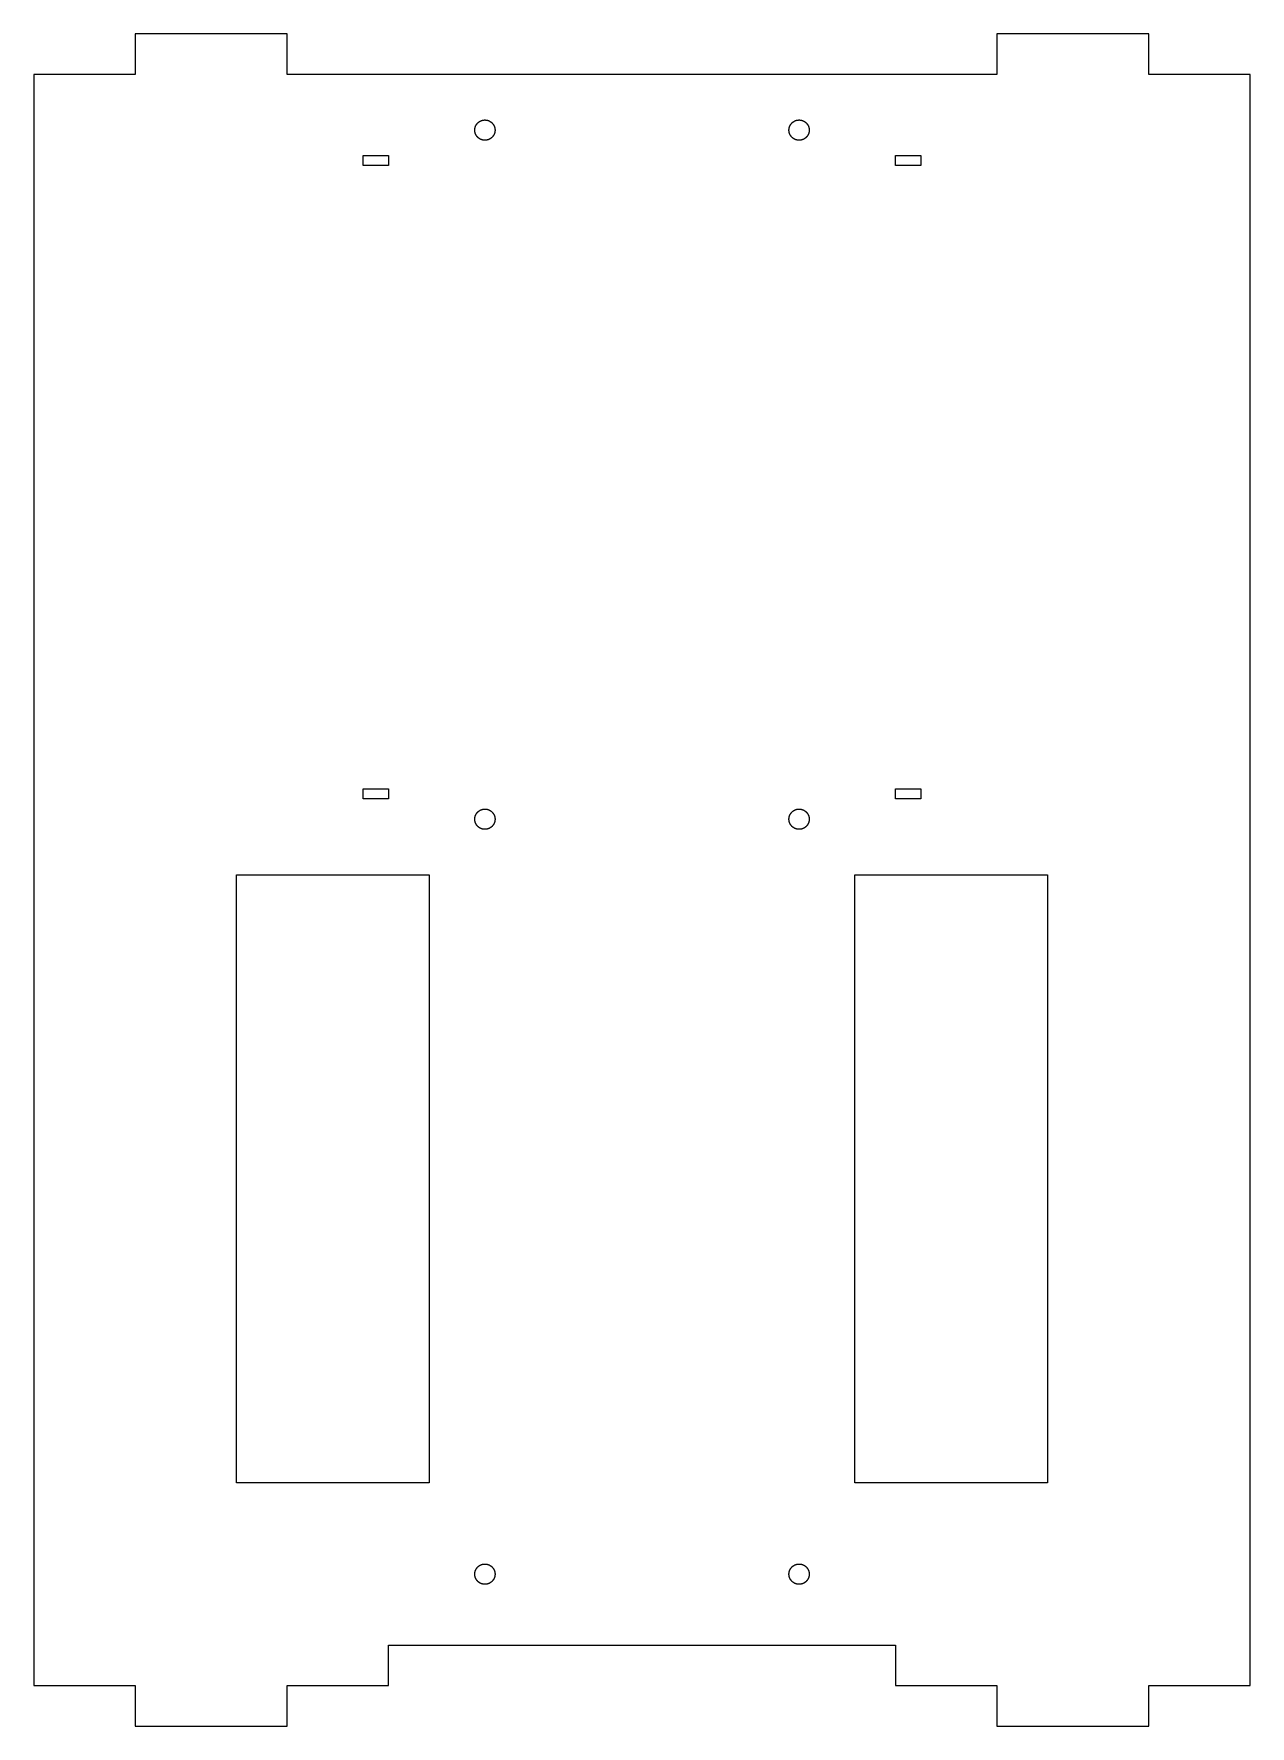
# Model space of a CAD drawing. Header units: metres. Extents: x 0 to 240, y -8 to 326.
import ezdxf

# ---------------------------------------------------------------- set-up
doc = ezdxf.new("R2010")
doc.units = ezdxf.units.M

msp = doc.modelspace()

# ---------------------------------------------------------------- linework, layer by layer
for p, q in [((50, 326), (20, 326)), ((20, 326), (20, 318)), ((50, 318), (50, 326)), ((220, 326), (190, 326)), ((190, 326), (190, 318)), ((220, 318), (220, 326)), ((20, 318), (0, 318)), ((0, 318), (0, 0)), ((190, 318), (50, 318)), ((240, 318), (220, 318)), ((240, 0), (240, 318)), ((87.0195, 307.278), (87.0246, 307.313)), ((87.0246, 307.313), (87.0304, 307.347)), ((87.0304, 307.347), (87.0367, 307.382)), ((87.0367, 307.382), (87.0437, 307.416)), ((87.0437, 307.416), (87.0513, 307.45)), ((87.0513, 307.45), (87.0594, 307.484)), ((87.0594, 307.484), (87.0681, 307.518)), ((87.0681, 307.518), (87.0775, 307.551)), ((87.0775, 307.551), (87.0874, 307.585)), ((87.0874, 307.585), (87.0979, 307.618)), ((87.0979, 307.618), (87.109, 307.651)), ((87.109, 307.651), (87.1206, 307.684)), ((87.1206, 307.684), (87.1328, 307.717)), ((87.1328, 307.717), (87.1456, 307.749)), ((87.1456, 307.749), (87.159, 307.781)), ((87.159, 307.781), (87.1729, 307.813)), ((87.1729, 307.813), (87.1874, 307.845)), ((87.1874, 307.845), (87.2024, 307.877)), ((87.2024, 307.877), (87.218, 307.908)), ((87.218, 307.908), (87.2341, 307.939)), ((87.2341, 307.939), (87.2508, 307.97)), ((87.2508, 307.97), (87.2679, 308)), ((87.2679, 308), (87.2857, 308.03)), ((87.2857, 308.03), (87.3039, 308.06)), ((87.3039, 308.06), (87.3227, 308.089)), ((87.3227, 308.089), (87.3419, 308.118)), ((87.3419, 308.118), (87.3617, 308.147)), ((87.3617, 308.147), (87.382, 308.176)), ((87.382, 308.176), (87.4027, 308.204)), ((87.4027, 308.204), (87.424, 308.231)), ((87.424, 308.231), (87.4457, 308.259)), ((87.4457, 308.259), (87.4679, 308.286)), ((87.4679, 308.286), (87.4906, 308.312)), ((87.4906, 308.312), (87.5137, 308.338)), ((87.5137, 308.338), (87.5373, 308.364)), ((87.5373, 308.364), (87.5613, 308.389)), ((87.5613, 308.389), (87.5858, 308.414)), ((87.5858, 308.414), (87.6107, 308.439)), ((87.6107, 308.439), (87.636, 308.463)), ((87.636, 308.463), (87.6617, 308.486)), ((87.6617, 308.486), (87.6879, 308.509)), ((87.6879, 308.509), (87.7144, 308.532)), ((87.7144, 308.532), (87.7413, 308.554)), ((87.7413, 308.554), (87.7687, 308.576)), ((87.7687, 308.576), (87.7964, 308.597)), ((87.7964, 308.597), (87.8244, 308.618)), ((87.8244, 308.618), (87.8528, 308.638)), ((87.8528, 308.638), (87.8816, 308.658)), ((87.8816, 308.658), (87.9107, 308.677)), ((87.9107, 308.677), (87.9402, 308.696)), ((87.9402, 308.696), (87.9699, 308.714)), ((87.9699, 308.714), (88, 308.732)), ((88, 308.732), (88.0304, 308.749)), ((88.0304, 308.749), (88.0611, 308.766)), ((88.0611, 308.766), (88.092, 308.782)), ((88.092, 308.782), (88.1233, 308.798)), ((88.1233, 308.798), (88.1548, 308.813)), ((88.1548, 308.813), (88.1865, 308.827)), ((88.1865, 308.827), (88.2185, 308.841)), ((88.2185, 308.841), (88.2508, 308.854)), ((88.2508, 308.854), (88.2833, 308.867)), ((88.2833, 308.867), (88.3159, 308.879)), ((88.3159, 308.879), (88.3489, 308.891)), ((88.3489, 308.891), (88.382, 308.902)), ((88.382, 308.902), (88.4153, 308.913)), ((88.4153, 308.913), (88.4487, 308.923)), ((88.4487, 308.923), (88.4824, 308.932)), ((88.4824, 308.932), (88.5162, 308.941)), ((88.5162, 308.941), (88.5501, 308.949)), ((88.5501, 308.949), (88.5842, 308.956)), ((88.5842, 308.956), (88.6184, 308.963)), ((88.6184, 308.963), (88.6527, 308.97)), ((88.6527, 308.97), (88.6871, 308.975)), ((88.6871, 308.975), (88.7216, 308.981)), ((88.7216, 308.981), (88.7563, 308.985)), ((88.7563, 308.985), (88.7909, 308.989)), ((88.7909, 308.989), (88.8257, 308.992)), ((88.8257, 308.992), (88.8605, 308.995)), ((88.8605, 308.995), (88.8953, 308.997)), ((88.8953, 308.997), (88.9302, 308.999)), ((88.9302, 308.999), (88.9651, 309)), ((88.9651, 309), (89, 309)), ((89, 309), (89.0349, 309)), ((89.0349, 309), (89.0698, 308.999)), ((89.0698, 308.999), (89.1047, 308.997)), ((89.1047, 308.997), (89.1395, 308.995)), ((89.1395, 308.995), (89.1743, 308.992)), ((89.1743, 308.992), (89.2091, 308.989)), ((89.2091, 308.989), (89.2437, 308.985)), ((89.2437, 308.985), (89.2783, 308.981)), ((89.2783, 308.981), (89.3129, 308.975)), ((89.3129, 308.975), (89.3473, 308.97)), ((89.3473, 308.97), (89.3816, 308.963)), ((89.3816, 308.963), (89.4158, 308.956)), ((89.4158, 308.956), (89.4499, 308.949)), ((89.4499, 308.949), (89.4838, 308.941)), ((89.4838, 308.941), (89.5176, 308.932)), ((89.5176, 308.932), (89.5513, 308.923)), ((89.5513, 308.923), (89.5847, 308.913)), ((89.5847, 308.913), (89.618, 308.902)), ((89.618, 308.902), (89.6511, 308.891)), ((89.6511, 308.891), (89.684, 308.879)), ((89.684, 308.879), (89.7167, 308.867)), ((89.7167, 308.867), (89.7492, 308.854)), ((89.7492, 308.854), (89.7815, 308.841)), ((89.7815, 308.841), (89.8135, 308.827)), ((89.8135, 308.827), (89.8452, 308.813)), ((89.8452, 308.813), (89.8767, 308.798)), ((89.8767, 308.798), (89.908, 308.782)), ((89.908, 308.782), (89.9389, 308.766)), ((89.9389, 308.766), (89.9696, 308.749)), ((89.9696, 308.749), (90, 308.732)), ((90, 308.732), (90.0301, 308.714)), ((90.0301, 308.714), (90.0598, 308.696)), ((90.0598, 308.696), (90.0893, 308.677)), ((90.0893, 308.677), (90.1184, 308.658)), ((90.1184, 308.658), (90.1472, 308.638)), ((90.1472, 308.638), (90.1756, 308.618)), ((90.1756, 308.618), (90.2036, 308.597)), ((90.2036, 308.597), (90.2313, 308.576)), ((90.2313, 308.576), (90.2586, 308.554)), ((90.2586, 308.554), (90.2856, 308.532)), ((90.2856, 308.532), (90.3121, 308.509)), ((90.3121, 308.509), (90.3383, 308.486)), ((90.3383, 308.486), (90.364, 308.463)), ((90.364, 308.463), (90.3893, 308.439)), ((90.3893, 308.439), (90.4142, 308.414)), ((90.4142, 308.414), (90.4387, 308.389)), ((90.4387, 308.389), (90.4627, 308.364)), ((90.4627, 308.364), (90.4863, 308.338)), ((90.4863, 308.338), (90.5094, 308.312)), ((90.5094, 308.312), (90.5321, 308.286)), ((90.5321, 308.286), (90.5543, 308.259)), ((90.5543, 308.259), (90.576, 308.231)), ((90.576, 308.231), (90.5973, 308.204)), ((90.5973, 308.204), (90.618, 308.176)), ((90.618, 308.176), (90.6383, 308.147)), ((90.6383, 308.147), (90.6581, 308.118)), ((90.6581, 308.118), (90.6773, 308.089)), ((90.6773, 308.089), (90.6961, 308.06)), ((90.6961, 308.06), (90.7143, 308.03)), ((90.7143, 308.03), (90.732, 308)), ((90.732, 308), (90.7492, 307.97)), ((90.7492, 307.97), (90.7659, 307.939)), ((90.7659, 307.939), (90.782, 307.908)), ((90.782, 307.908), (90.7976, 307.877)), ((90.7976, 307.877), (90.8126, 307.845)), ((90.8126, 307.845), (90.8271, 307.813)), ((90.8271, 307.813), (90.841, 307.781)), ((90.841, 307.781), (90.8544, 307.749)), ((90.8544, 307.749), (90.8672, 307.717)), ((90.8672, 307.717), (90.8794, 307.684)), ((90.8794, 307.684), (90.891, 307.651)), ((90.891, 307.651), (90.9021, 307.618)), ((90.9021, 307.618), (90.9126, 307.585)), ((90.9126, 307.585), (90.9225, 307.551)), ((90.9225, 307.551), (90.9319, 307.518)), ((90.9319, 307.518), (90.9406, 307.484)), ((90.9406, 307.484), (90.9487, 307.45)), ((90.9487, 307.45), (90.9563, 307.416)), ((90.9563, 307.416), (90.9633, 307.382)), ((90.9633, 307.382), (90.9696, 307.347)), ((90.9696, 307.347), (90.9754, 307.313)), ((90.9754, 307.313), (90.9805, 307.278)), ((149.019, 307.278), (149.025, 307.313)), ((149.025, 307.313), (149.03, 307.347)), ((149.03, 307.347), (149.037, 307.382)), ((149.037, 307.382), (149.044, 307.416)), ((149.044, 307.416), (149.051, 307.45)), ((149.051, 307.45), (149.059, 307.484)), ((149.059, 307.484), (149.068, 307.518)), ((149.068, 307.518), (149.077, 307.551)), ((149.077, 307.551), (149.087, 307.585)), ((149.087, 307.585), (149.098, 307.618)), ((149.098, 307.618), (149.109, 307.651)), ((149.109, 307.651), (149.121, 307.684)), ((149.121, 307.684), (149.133, 307.717)), ((149.133, 307.717), (149.146, 307.749)), ((149.146, 307.749), (149.159, 307.781)), ((149.159, 307.781), (149.173, 307.813)), ((149.173, 307.813), (149.187, 307.845)), ((149.187, 307.845), (149.202, 307.877)), ((149.202, 307.877), (149.218, 307.908)), ((149.218, 307.908), (149.234, 307.939)), ((149.234, 307.939), (149.251, 307.97)), ((149.251, 307.97), (149.268, 308)), ((149.268, 308), (149.286, 308.03)), ((149.286, 308.03), (149.304, 308.06)), ((149.304, 308.06), (149.323, 308.089)), ((149.323, 308.089), (149.342, 308.118)), ((149.342, 308.118), (149.362, 308.147)), ((149.362, 308.147), (149.382, 308.176)), ((149.382, 308.176), (149.403, 308.204)), ((149.403, 308.204), (149.424, 308.231)), ((149.424, 308.231), (149.446, 308.259)), ((149.446, 308.259), (149.468, 308.286)), ((149.468, 308.286), (149.491, 308.312)), ((149.491, 308.312), (149.514, 308.338)), ((149.514, 308.338), (149.537, 308.364)), ((149.537, 308.364), (149.561, 308.389)), ((149.561, 308.389), (149.586, 308.414)), ((149.586, 308.414), (149.611, 308.439)), ((149.611, 308.439), (149.636, 308.463)), ((149.636, 308.463), (149.662, 308.486)), ((149.662, 308.486), (149.688, 308.509)), ((149.688, 308.509), (149.714, 308.532)), ((149.714, 308.532), (149.741, 308.554)), ((149.741, 308.554), (149.769, 308.576)), ((149.769, 308.576), (149.796, 308.597)), ((149.796, 308.597), (149.824, 308.618)), ((149.824, 308.618), (149.853, 308.638)), ((149.853, 308.638), (149.882, 308.658)), ((149.882, 308.658), (149.911, 308.677)), ((149.911, 308.677), (149.94, 308.696)), ((149.94, 308.696), (149.97, 308.714)), ((149.97, 308.714), (150, 308.732)), ((150, 308.732), (150.03, 308.749)), ((150.03, 308.749), (150.061, 308.766)), ((150.061, 308.766), (150.092, 308.782)), ((150.092, 308.782), (150.123, 308.798)), ((150.123, 308.798), (150.155, 308.813)), ((150.155, 308.813), (150.187, 308.827)), ((150.187, 308.827), (150.219, 308.841)), ((150.219, 308.841), (150.251, 308.854)), ((150.251, 308.854), (150.283, 308.867)), ((150.283, 308.867), (150.316, 308.879)), ((150.316, 308.879), (150.349, 308.891)), ((150.349, 308.891), (150.382, 308.902)), ((150.382, 308.902), (150.415, 308.913)), ((150.415, 308.913), (150.449, 308.923)), ((150.449, 308.923), (150.482, 308.932)), ((150.482, 308.932), (150.516, 308.941)), ((150.516, 308.941), (150.55, 308.949)), ((150.55, 308.949), (150.584, 308.956)), ((150.584, 308.956), (150.618, 308.963)), ((150.618, 308.963), (150.653, 308.97)), ((150.653, 308.97), (150.687, 308.975)), ((150.687, 308.975), (150.722, 308.981)), ((150.722, 308.981), (150.756, 308.985)), ((150.756, 308.985), (150.791, 308.989)), ((150.791, 308.989), (150.826, 308.992)), ((150.826, 308.992), (150.86, 308.995)), ((150.86, 308.995), (150.895, 308.997)), ((150.895, 308.997), (150.93, 308.999)), ((150.93, 308.999), (150.965, 309)), ((150.965, 309), (151, 309)), ((151, 309), (151.035, 309)), ((151.035, 309), (151.07, 308.999)), ((151.07, 308.999), (151.105, 308.997)), ((151.105, 308.997), (151.14, 308.995)), ((151.14, 308.995), (151.174, 308.992)), ((151.174, 308.992), (151.209, 308.989)), ((151.209, 308.989), (151.244, 308.985)), ((151.244, 308.985), (151.278, 308.981)), ((151.278, 308.981), (151.313, 308.975)), ((151.313, 308.975), (151.347, 308.97)), ((151.347, 308.97), (151.382, 308.963)), ((151.382, 308.963), (151.416, 308.956)), ((151.416, 308.956), (151.45, 308.949)), ((151.45, 308.949), (151.484, 308.941)), ((151.484, 308.941), (151.518, 308.932)), ((151.518, 308.932), (151.551, 308.923)), ((151.551, 308.923), (151.585, 308.913)), ((151.585, 308.913), (151.618, 308.902)), ((151.618, 308.902), (151.651, 308.891)), ((151.651, 308.891), (151.684, 308.879)), ((151.684, 308.879), (151.717, 308.867)), ((151.717, 308.867), (151.749, 308.854)), ((151.749, 308.854), (151.781, 308.841)), ((151.781, 308.841), (151.813, 308.827)), ((151.813, 308.827), (151.845, 308.813)), ((151.845, 308.813), (151.877, 308.798)), ((151.877, 308.798), (151.908, 308.782)), ((151.908, 308.782), (151.939, 308.766)), ((151.939, 308.766), (151.97, 308.749)), ((151.97, 308.749), (152, 308.732)), ((152, 308.732), (152.03, 308.714)), ((152.03, 308.714), (152.06, 308.696)), ((152.06, 308.696), (152.089, 308.677)), ((152.089, 308.677), (152.118, 308.658)), ((152.118, 308.658), (152.147, 308.638)), ((152.147, 308.638), (152.176, 308.618)), ((152.176, 308.618), (152.204, 308.597)), ((152.204, 308.597), (152.231, 308.576)), ((152.231, 308.576), (152.259, 308.554)), ((152.259, 308.554), (152.286, 308.532)), ((152.286, 308.532), (152.312, 308.509)), ((152.312, 308.509), (152.338, 308.486)), ((152.338, 308.486), (152.364, 308.463)), ((152.364, 308.463), (152.389, 308.439)), ((152.389, 308.439), (152.414, 308.414)), ((152.414, 308.414), (152.439, 308.389)), ((152.439, 308.389), (152.463, 308.364)), ((152.463, 308.364), (152.486, 308.338)), ((152.486, 308.338), (152.509, 308.312)), ((152.509, 308.312), (152.532, 308.286)), ((152.532, 308.286), (152.554, 308.259)), ((152.554, 308.259), (152.576, 308.231)), ((152.576, 308.231), (152.597, 308.204)), ((152.597, 308.204), (152.618, 308.176)), ((152.618, 308.176), (152.638, 308.147)), ((152.638, 308.147), (152.658, 308.118)), ((152.658, 308.118), (152.677, 308.089)), ((152.677, 308.089), (152.696, 308.06)), ((152.696, 308.06), (152.714, 308.03)), ((152.714, 308.03), (152.732, 308)), ((152.732, 308), (152.749, 307.97)), ((152.749, 307.97), (152.766, 307.939)), ((152.766, 307.939), (152.782, 307.908)), ((152.782, 307.908), (152.798, 307.877)), ((152.798, 307.877), (152.813, 307.845)), ((152.813, 307.845), (152.827, 307.813)), ((152.827, 307.813), (152.841, 307.781)), ((152.841, 307.781), (152.854, 307.749)), ((152.854, 307.749), (152.867, 307.717)), ((152.867, 307.717), (152.879, 307.684)), ((152.879, 307.684), (152.891, 307.651)), ((152.891, 307.651), (152.902, 307.618)), ((152.902, 307.618), (152.913, 307.585)), ((152.913, 307.585), (152.923, 307.551)), ((152.923, 307.551), (152.932, 307.518)), ((152.932, 307.518), (152.941, 307.484)), ((152.941, 307.484), (152.949, 307.45)), ((152.949, 307.45), (152.956, 307.416)), ((152.956, 307.416), (152.963, 307.382)), ((152.963, 307.382), (152.97, 307.347)), ((152.97, 307.347), (152.975, 307.313)), ((152.975, 307.313), (152.981, 307.278)), ((87, 307), (87.0003, 307.035)), ((87.0003, 306.965), (87, 307)), ((87.0003, 307.035), (87.0012, 307.07)), ((87.0012, 306.93), (87.0003, 306.965)), ((87.0012, 307.07), (87.0027, 307.105)), ((87.0027, 306.895), (87.0012, 306.93)), ((87.0027, 307.105), (87.0049, 307.14)), ((87.0049, 306.86), (87.0027, 306.895)), ((87.0049, 307.14), (87.0076, 307.174)), ((87.0076, 306.826), (87.0049, 306.86)), ((87.0076, 307.174), (87.011, 307.209)), ((87.011, 306.791), (87.0076, 306.826)), ((87.011, 307.209), (87.0149, 307.244)), ((87.0149, 306.756), (87.011, 306.791)), ((87.0149, 307.244), (87.0195, 307.278)), ((87.0195, 306.722), (87.0149, 306.756)), ((87.0246, 306.687), (87.0195, 306.722)), ((87.0304, 306.653), (87.0246, 306.687)), ((87.0367, 306.618), (87.0304, 306.653)), ((87.0437, 306.584), (87.0367, 306.618)), ((87.0513, 306.55), (87.0437, 306.584)), ((87.0594, 306.516), (87.0513, 306.55)), ((87.0681, 306.482), (87.0594, 306.516)), ((87.0775, 306.449), (87.0681, 306.482)), ((87.0874, 306.415), (87.0775, 306.449)), ((87.0979, 306.382), (87.0874, 306.415)), ((87.109, 306.349), (87.0979, 306.382)), ((87.1206, 306.316), (87.109, 306.349)), ((87.1328, 306.283), (87.1206, 306.316)), ((87.1456, 306.251), (87.1328, 306.283)), ((87.159, 306.219), (87.1456, 306.251)), ((87.1729, 306.187), (87.159, 306.219)), ((87.1874, 306.155), (87.1729, 306.187)), ((87.2024, 306.123), (87.1874, 306.155)), ((87.218, 306.092), (87.2024, 306.123)), ((87.2341, 306.061), (87.218, 306.092)), ((87.2508, 306.03), (87.2341, 306.061)), ((87.2679, 306), (87.2508, 306.03)), ((87.2857, 305.97), (87.2679, 306)), ((87.3039, 305.94), (87.2857, 305.97)), ((87.3227, 305.911), (87.3039, 305.94)), ((87.3419, 305.882), (87.3227, 305.911)), ((87.3617, 305.853), (87.3419, 305.882)), ((87.382, 305.824), (87.3617, 305.853)), ((87.4027, 305.796), (87.382, 305.824)), ((87.424, 305.769), (87.4027, 305.796)), ((87.4457, 305.741), (87.424, 305.769)), ((87.4679, 305.714), (87.4457, 305.741)), ((87.4906, 305.688), (87.4679, 305.714)), ((87.5137, 305.662), (87.4906, 305.688)), ((87.5373, 305.636), (87.5137, 305.662)), ((87.5613, 305.611), (87.5373, 305.636)), ((87.5858, 305.586), (87.5613, 305.611)), ((87.6107, 305.561), (87.5858, 305.586)), ((87.636, 305.537), (87.6107, 305.561)), ((87.6617, 305.514), (87.636, 305.537)), ((87.6879, 305.491), (87.6617, 305.514)), ((87.7144, 305.468), (87.6879, 305.491)), ((87.7413, 305.446), (87.7144, 305.468)), ((87.7687, 305.424), (87.7413, 305.446)), ((87.7964, 305.403), (87.7687, 305.424)), ((87.8244, 305.382), (87.7964, 305.403)), ((87.8528, 305.362), (87.8244, 305.382)), ((87.8816, 305.342), (87.8528, 305.362)), ((87.9107, 305.323), (87.8816, 305.342)), ((87.9402, 305.304), (87.9107, 305.323)), ((87.9699, 305.286), (87.9402, 305.304)), ((88, 305.268), (87.9699, 305.286)), ((88.0304, 305.251), (88, 305.268)), ((88.0611, 305.234), (88.0304, 305.251)), ((88.092, 305.218), (88.0611, 305.234)), ((88.1233, 305.202), (88.092, 305.218)), ((88.1548, 305.187), (88.1233, 305.202)), ((88.1865, 305.173), (88.1548, 305.187)), ((88.2185, 305.159), (88.1865, 305.173)), ((88.2508, 305.146), (88.2185, 305.159)), ((88.2833, 305.133), (88.2508, 305.146)), ((88.3159, 305.121), (88.2833, 305.133)), ((88.3489, 305.109), (88.3159, 305.121)), ((88.382, 305.098), (88.3489, 305.109)), ((88.4153, 305.087), (88.382, 305.098)), ((88.4487, 305.077), (88.4153, 305.087)), ((88.4824, 305.068), (88.4487, 305.077)), ((88.5162, 305.059), (88.4824, 305.068)), ((88.5501, 305.051), (88.5162, 305.059)), ((88.5842, 305.044), (88.5501, 305.051)), ((88.6184, 305.037), (88.5842, 305.044)), ((88.6527, 305.03), (88.6184, 305.037)), ((88.6871, 305.025), (88.6527, 305.03)), ((88.7216, 305.019), (88.6871, 305.025)), ((88.7563, 305.015), (88.7216, 305.019)), ((88.7909, 305.011), (88.7563, 305.015)), ((88.8257, 305.008), (88.7909, 305.011)), ((88.8605, 305.005), (88.8257, 305.008)), ((88.8953, 305.003), (88.8605, 305.005)), ((88.9302, 305.001), (88.8953, 305.003)), ((88.9651, 305), (88.9302, 305.001)), ((89, 305), (88.9651, 305)), ((89.0349, 305), (89, 305)), ((89.0698, 305.001), (89.0349, 305)), ((89.1047, 305.003), (89.0698, 305.001)), ((89.1395, 305.005), (89.1047, 305.003)), ((89.1743, 305.008), (89.1395, 305.005)), ((89.2091, 305.011), (89.1743, 305.008)), ((89.2437, 305.015), (89.2091, 305.011)), ((89.2783, 305.019), (89.2437, 305.015)), ((89.3129, 305.025), (89.2783, 305.019)), ((89.3473, 305.03), (89.3129, 305.025)), ((89.3816, 305.037), (89.3473, 305.03)), ((89.4158, 305.044), (89.3816, 305.037)), ((89.4499, 305.051), (89.4158, 305.044)), ((89.4838, 305.059), (89.4499, 305.051)), ((89.5176, 305.068), (89.4838, 305.059)), ((89.5513, 305.077), (89.5176, 305.068)), ((89.5847, 305.087), (89.5513, 305.077)), ((89.618, 305.098), (89.5847, 305.087)), ((89.6511, 305.109), (89.618, 305.098)), ((89.684, 305.121), (89.6511, 305.109)), ((89.7167, 305.133), (89.684, 305.121)), ((89.7492, 305.146), (89.7167, 305.133)), ((89.7815, 305.159), (89.7492, 305.146)), ((89.8135, 305.173), (89.7815, 305.159)), ((89.8452, 305.187), (89.8135, 305.173)), ((89.8767, 305.202), (89.8452, 305.187)), ((89.908, 305.218), (89.8767, 305.202)), ((89.9389, 305.234), (89.908, 305.218)), ((89.9696, 305.251), (89.9389, 305.234)), ((90, 305.268), (89.9696, 305.251)), ((90.0301, 305.286), (90, 305.268)), ((90.0598, 305.304), (90.0301, 305.286)), ((90.0893, 305.323), (90.0598, 305.304)), ((90.1184, 305.342), (90.0893, 305.323)), ((90.1472, 305.362), (90.1184, 305.342)), ((90.1756, 305.382), (90.1472, 305.362)), ((90.2036, 305.403), (90.1756, 305.382)), ((90.2313, 305.424), (90.2036, 305.403)), ((90.2586, 305.446), (90.2313, 305.424)), ((90.2856, 305.468), (90.2586, 305.446)), ((90.3121, 305.491), (90.2856, 305.468)), ((90.3383, 305.514), (90.3121, 305.491)), ((90.364, 305.537), (90.3383, 305.514)), ((90.3893, 305.561), (90.364, 305.537)), ((90.4142, 305.586), (90.3893, 305.561)), ((90.4387, 305.611), (90.4142, 305.586)), ((90.4627, 305.636), (90.4387, 305.611)), ((90.4863, 305.662), (90.4627, 305.636)), ((90.5094, 305.688), (90.4863, 305.662)), ((90.5321, 305.714), (90.5094, 305.688)), ((90.5543, 305.741), (90.5321, 305.714)), ((90.576, 305.769), (90.5543, 305.741)), ((90.5973, 305.796), (90.576, 305.769)), ((90.618, 305.824), (90.5973, 305.796)), ((90.6383, 305.853), (90.618, 305.824)), ((90.6581, 305.882), (90.6383, 305.853)), ((90.6773, 305.911), (90.6581, 305.882)), ((90.6961, 305.94), (90.6773, 305.911)), ((90.7143, 305.97), (90.6961, 305.94)), ((90.732, 306), (90.7143, 305.97)), ((90.7492, 306.03), (90.732, 306)), ((90.7659, 306.061), (90.7492, 306.03)), ((90.782, 306.092), (90.7659, 306.061)), ((90.7976, 306.123), (90.782, 306.092)), ((90.8126, 306.155), (90.7976, 306.123)), ((90.8271, 306.187), (90.8126, 306.155)), ((90.841, 306.219), (90.8271, 306.187)), ((90.8544, 306.251), (90.841, 306.219)), ((90.8672, 306.283), (90.8544, 306.251)), ((90.8794, 306.316), (90.8672, 306.283)), ((90.891, 306.349), (90.8794, 306.316)), ((90.9021, 306.382), (90.891, 306.349)), ((90.9126, 306.415), (90.9021, 306.382)), ((90.9225, 306.449), (90.9126, 306.415)), ((90.9319, 306.482), (90.9225, 306.449)), ((90.9406, 306.516), (90.9319, 306.482)), ((90.9487, 306.55), (90.9406, 306.516)), ((90.9563, 306.584), (90.9487, 306.55)), ((90.9633, 306.618), (90.9563, 306.584)), ((90.9696, 306.653), (90.9633, 306.618)), ((90.9754, 306.687), (90.9696, 306.653)), ((90.9805, 306.722), (90.9754, 306.687)), ((90.9805, 307.278), (90.9851, 307.244)), ((90.9851, 306.756), (90.9805, 306.722)), ((90.9851, 307.244), (90.989, 307.209)), ((90.989, 306.791), (90.9851, 306.756)), ((90.989, 307.209), (90.9924, 307.174)), ((90.9924, 306.826), (90.989, 306.791)), ((90.9924, 307.174), (90.9951, 307.14)), ((90.9951, 306.86), (90.9924, 306.826)), ((90.9951, 307.14), (90.9973, 307.105)), ((90.9973, 306.895), (90.9951, 306.86)), ((90.9973, 307.105), (90.9988, 307.07)), ((90.9988, 306.93), (90.9973, 306.895)), ((90.9988, 307.07), (90.9997, 307.035)), ((90.9997, 306.965), (90.9988, 306.93)), ((90.9997, 307.035), (91, 307)), ((91, 307), (90.9997, 306.965)), ((149, 307.035), (149.001, 307.07)), ((149, 307), (149, 307.035)), ((149, 306.965), (149, 307)), ((149.001, 306.93), (149, 306.965)), ((149.001, 307.07), (149.003, 307.105)), ((149.003, 306.895), (149.001, 306.93)), ((149.003, 307.105), (149.005, 307.14)), ((149.005, 306.86), (149.003, 306.895)), ((149.005, 307.14), (149.008, 307.174)), ((149.008, 306.826), (149.005, 306.86)), ((149.008, 307.174), (149.011, 307.209)), ((149.011, 306.791), (149.008, 306.826)), ((149.011, 307.209), (149.015, 307.244)), ((149.015, 306.756), (149.011, 306.791)), ((149.015, 307.244), (149.019, 307.278)), ((149.019, 306.722), (149.015, 306.756)), ((149.025, 306.687), (149.019, 306.722)), ((149.03, 306.653), (149.025, 306.687)), ((149.037, 306.618), (149.03, 306.653)), ((149.044, 306.584), (149.037, 306.618)), ((149.051, 306.55), (149.044, 306.584)), ((149.059, 306.516), (149.051, 306.55)), ((149.068, 306.482), (149.059, 306.516)), ((149.077, 306.449), (149.068, 306.482)), ((149.087, 306.415), (149.077, 306.449)), ((149.098, 306.382), (149.087, 306.415)), ((149.109, 306.349), (149.098, 306.382)), ((149.121, 306.316), (149.109, 306.349)), ((149.133, 306.283), (149.121, 306.316)), ((149.146, 306.251), (149.133, 306.283)), ((149.159, 306.219), (149.146, 306.251)), ((149.173, 306.187), (149.159, 306.219)), ((149.187, 306.155), (149.173, 306.187)), ((149.202, 306.123), (149.187, 306.155)), ((149.218, 306.092), (149.202, 306.123)), ((149.234, 306.061), (149.218, 306.092)), ((149.251, 306.03), (149.234, 306.061)), ((149.268, 306), (149.251, 306.03)), ((149.286, 305.97), (149.268, 306)), ((149.304, 305.94), (149.286, 305.97)), ((149.323, 305.911), (149.304, 305.94)), ((149.342, 305.882), (149.323, 305.911)), ((149.362, 305.853), (149.342, 305.882)), ((149.382, 305.824), (149.362, 305.853)), ((149.403, 305.796), (149.382, 305.824)), ((149.424, 305.769), (149.403, 305.796)), ((149.446, 305.741), (149.424, 305.769)), ((149.468, 305.714), (149.446, 305.741)), ((149.491, 305.688), (149.468, 305.714)), ((149.514, 305.662), (149.491, 305.688)), ((149.537, 305.636), (149.514, 305.662)), ((149.561, 305.611), (149.537, 305.636)), ((149.586, 305.586), (149.561, 305.611)), ((149.611, 305.561), (149.586, 305.586)), ((149.636, 305.537), (149.611, 305.561)), ((149.662, 305.514), (149.636, 305.537)), ((149.688, 305.491), (149.662, 305.514)), ((149.714, 305.468), (149.688, 305.491)), ((149.741, 305.446), (149.714, 305.468)), ((149.769, 305.424), (149.741, 305.446)), ((149.796, 305.403), (149.769, 305.424)), ((149.824, 305.382), (149.796, 305.403)), ((149.853, 305.362), (149.824, 305.382)), ((149.882, 305.342), (149.853, 305.362)), ((149.911, 305.323), (149.882, 305.342)), ((149.94, 305.304), (149.911, 305.323)), ((149.97, 305.286), (149.94, 305.304)), ((150, 305.268), (149.97, 305.286)), ((150.03, 305.251), (150, 305.268)), ((150.061, 305.234), (150.03, 305.251)), ((150.092, 305.218), (150.061, 305.234)), ((150.123, 305.202), (150.092, 305.218)), ((150.155, 305.187), (150.123, 305.202)), ((150.187, 305.173), (150.155, 305.187)), ((150.219, 305.159), (150.187, 305.173)), ((150.251, 305.146), (150.219, 305.159)), ((150.283, 305.133), (150.251, 305.146)), ((150.316, 305.121), (150.283, 305.133)), ((150.349, 305.109), (150.316, 305.121)), ((150.382, 305.098), (150.349, 305.109)), ((150.415, 305.087), (150.382, 305.098)), ((150.449, 305.077), (150.415, 305.087)), ((150.482, 305.068), (150.449, 305.077)), ((150.516, 305.059), (150.482, 305.068)), ((150.55, 305.051), (150.516, 305.059)), ((150.584, 305.044), (150.55, 305.051)), ((150.618, 305.037), (150.584, 305.044)), ((150.653, 305.03), (150.618, 305.037)), ((150.687, 305.025), (150.653, 305.03)), ((150.722, 305.019), (150.687, 305.025)), ((150.756, 305.015), (150.722, 305.019)), ((150.791, 305.011), (150.756, 305.015)), ((150.826, 305.008), (150.791, 305.011)), ((150.86, 305.005), (150.826, 305.008)), ((150.895, 305.003), (150.86, 305.005)), ((150.93, 305.001), (150.895, 305.003)), ((150.965, 305), (150.93, 305.001)), ((151, 305), (150.965, 305)), ((151.035, 305), (151, 305)), ((151.07, 305.001), (151.035, 305)), ((151.105, 305.003), (151.07, 305.001)), ((151.14, 305.005), (151.105, 305.003)), ((151.174, 305.008), (151.14, 305.005)), ((151.209, 305.011), (151.174, 305.008)), ((151.244, 305.015), (151.209, 305.011)), ((151.278, 305.019), (151.244, 305.015)), ((151.313, 305.025), (151.278, 305.019)), ((151.347, 305.03), (151.313, 305.025)), ((151.382, 305.037), (151.347, 305.03)), ((151.416, 305.044), (151.382, 305.037)), ((151.45, 305.051), (151.416, 305.044)), ((151.484, 305.059), (151.45, 305.051)), ((151.518, 305.068), (151.484, 305.059)), ((151.551, 305.077), (151.518, 305.068)), ((151.585, 305.087), (151.551, 305.077)), ((151.618, 305.098), (151.585, 305.087)), ((151.651, 305.109), (151.618, 305.098)), ((151.684, 305.121), (151.651, 305.109)), ((151.717, 305.133), (151.684, 305.121)), ((151.749, 305.146), (151.717, 305.133)), ((151.781, 305.159), (151.749, 305.146)), ((151.813, 305.173), (151.781, 305.159)), ((151.845, 305.187), (151.813, 305.173)), ((151.877, 305.202), (151.845, 305.187)), ((151.908, 305.218), (151.877, 305.202)), ((151.939, 305.234), (151.908, 305.218)), ((151.97, 305.251), (151.939, 305.234)), ((152, 305.268), (151.97, 305.251)), ((152.03, 305.286), (152, 305.268)), ((152.06, 305.304), (152.03, 305.286)), ((152.089, 305.323), (152.06, 305.304)), ((152.118, 305.342), (152.089, 305.323)), ((152.147, 305.362), (152.118, 305.342)), ((152.176, 305.382), (152.147, 305.362)), ((152.204, 305.403), (152.176, 305.382)), ((152.231, 305.424), (152.204, 305.403)), ((152.259, 305.446), (152.231, 305.424)), ((152.286, 305.468), (152.259, 305.446)), ((152.312, 305.491), (152.286, 305.468)), ((152.338, 305.514), (152.312, 305.491)), ((152.364, 305.537), (152.338, 305.514)), ((152.389, 305.561), (152.364, 305.537)), ((152.414, 305.586), (152.389, 305.561)), ((152.439, 305.611), (152.414, 305.586)), ((152.463, 305.636), (152.439, 305.611)), ((152.486, 305.662), (152.463, 305.636)), ((152.509, 305.688), (152.486, 305.662)), ((152.532, 305.714), (152.509, 305.688)), ((152.554, 305.741), (152.532, 305.714)), ((152.576, 305.769), (152.554, 305.741)), ((152.597, 305.796), (152.576, 305.769)), ((152.618, 305.824), (152.597, 305.796)), ((152.638, 305.853), (152.618, 305.824)), ((152.658, 305.882), (152.638, 305.853)), ((152.677, 305.911), (152.658, 305.882)), ((152.696, 305.94), (152.677, 305.911)), ((152.714, 305.97), (152.696, 305.94)), ((152.732, 306), (152.714, 305.97)), ((152.749, 306.03), (152.732, 306)), ((152.766, 306.061), (152.749, 306.03)), ((152.782, 306.092), (152.766, 306.061)), ((152.798, 306.123), (152.782, 306.092)), ((152.813, 306.155), (152.798, 306.123)), ((152.827, 306.187), (152.813, 306.155)), ((152.841, 306.219), (152.827, 306.187)), ((152.854, 306.251), (152.841, 306.219)), ((152.867, 306.283), (152.854, 306.251)), ((152.879, 306.316), (152.867, 306.283)), ((152.891, 306.349), (152.879, 306.316)), ((152.902, 306.382), (152.891, 306.349)), ((152.913, 306.415), (152.902, 306.382)), ((152.923, 306.449), (152.913, 306.415)), ((152.932, 306.482), (152.923, 306.449)), ((152.941, 306.516), (152.932, 306.482)), ((152.949, 306.55), (152.941, 306.516)), ((152.956, 306.584), (152.949, 306.55)), ((152.963, 306.618), (152.956, 306.584)), ((152.97, 306.653), (152.963, 306.618)), ((152.975, 306.687), (152.97, 306.653)), ((152.981, 306.722), (152.975, 306.687)), ((152.981, 307.278), (152.985, 307.244)), ((152.985, 306.756), (152.981, 306.722)), ((152.985, 307.244), (152.989, 307.209)), ((152.989, 306.791), (152.985, 306.756)), ((152.989, 307.209), (152.992, 307.174)), ((152.992, 306.826), (152.989, 306.791)), ((152.992, 307.174), (152.995, 307.14)), ((152.995, 306.86), (152.992, 306.826)), ((152.995, 307.14), (152.997, 307.105)), ((152.997, 306.895), (152.995, 306.86)), ((152.997, 307.105), (152.999, 307.07)), ((152.999, 306.93), (152.997, 306.895)), ((152.999, 307.07), (153, 307.035)), ((153, 306.965), (152.999, 306.93)), ((153, 307.035), (153, 307)), ((153, 307), (153, 306.965)), ((65, 300), (65, 302)), ((65, 302), (70, 302)), ((70, 302), (70, 300)), ((170, 300), (170, 302)), ((170, 302), (175, 302)), ((175, 302), (175, 300)), ((70, 300), (65, 300)), ((175, 300), (170, 300)), ((65, 175), (65, 177)), ((65, 177), (70, 177)), ((70, 175), (65, 175)), ((70, 177), (70, 175)), ((170, 175), (170, 177)), ((170, 177), (175, 177)), ((175, 175), (170, 175)), ((175, 177), (175, 175)), ((87, 171), (87.0003, 171.035)), ((87.0003, 170.965), (87, 171)), ((87.0003, 171.035), (87.0012, 171.07)), ((87.0012, 170.93), (87.0003, 170.965)), ((87.0012, 171.07), (87.0027, 171.105)), ((87.0027, 170.895), (87.0012, 170.93)), ((87.0027, 171.105), (87.0049, 171.14)), ((87.0049, 170.86), (87.0027, 170.895)), ((87.0049, 171.14), (87.0076, 171.174)), ((87.0076, 170.826), (87.0049, 170.86)), ((87.0076, 171.174), (87.011, 171.209)), ((87.011, 170.791), (87.0076, 170.826)), ((87.011, 171.209), (87.0149, 171.244)), ((87.0149, 170.756), (87.011, 170.791)), ((87.0149, 171.244), (87.0195, 171.278)), ((87.0195, 170.722), (87.0149, 170.756)), ((87.0195, 171.278), (87.0246, 171.313)), ((87.0246, 170.687), (87.0195, 170.722)), ((87.0246, 171.313), (87.0304, 171.347)), ((87.0304, 170.653), (87.0246, 170.687)), ((87.0304, 171.347), (87.0367, 171.382)), ((87.0367, 170.618), (87.0304, 170.653)), ((87.0367, 171.382), (87.0437, 171.416)), ((87.0437, 170.584), (87.0367, 170.618)), ((87.0437, 171.416), (87.0513, 171.45)), ((87.0513, 170.55), (87.0437, 170.584)), ((87.0513, 171.45), (87.0594, 171.484)), ((87.0594, 170.516), (87.0513, 170.55)), ((87.0594, 171.484), (87.0681, 171.518)), ((87.0681, 170.482), (87.0594, 170.516)), ((87.0681, 171.518), (87.0775, 171.551)), ((87.0775, 170.449), (87.0681, 170.482)), ((87.0775, 171.551), (87.0874, 171.585)), ((87.0874, 170.415), (87.0775, 170.449)), ((87.0874, 171.585), (87.0979, 171.618)), ((87.0979, 170.382), (87.0874, 170.415)), ((87.0979, 171.618), (87.109, 171.651)), ((87.109, 170.349), (87.0979, 170.382)), ((87.109, 171.651), (87.1206, 171.684)), ((87.1206, 170.316), (87.109, 170.349)), ((87.1206, 171.684), (87.1328, 171.717)), ((87.1328, 171.717), (87.1456, 171.749)), ((87.1456, 171.749), (87.159, 171.781)), ((87.159, 171.781), (87.1729, 171.813)), ((87.1729, 171.813), (87.1874, 171.845)), ((87.1874, 171.845), (87.2024, 171.877)), ((87.2024, 171.877), (87.218, 171.908)), ((87.218, 171.908), (87.2341, 171.939)), ((87.2341, 171.939), (87.2508, 171.97)), ((87.2508, 171.97), (87.2679, 172)), ((87.2679, 172), (87.2857, 172.03)), ((87.2857, 172.03), (87.3039, 172.06)), ((87.3039, 172.06), (87.3227, 172.089)), ((87.3227, 172.089), (87.3419, 172.118)), ((87.3419, 172.118), (87.3617, 172.147)), ((87.3617, 172.147), (87.382, 172.176)), ((87.382, 172.176), (87.4027, 172.204)), ((87.4027, 172.204), (87.424, 172.231)), ((87.424, 172.231), (87.4457, 172.259)), ((87.4457, 172.259), (87.4679, 172.286)), ((87.4679, 172.286), (87.4906, 172.312)), ((87.4906, 172.312), (87.5137, 172.338)), ((87.5137, 172.338), (87.5373, 172.364)), ((87.5373, 172.364), (87.5613, 172.389)), ((87.5613, 172.389), (87.5858, 172.414)), ((87.5858, 172.414), (87.6107, 172.439)), ((87.6107, 172.439), (87.636, 172.463)), ((87.636, 172.463), (87.6617, 172.486)), ((87.6617, 172.486), (87.6879, 172.509)), ((87.6879, 172.509), (87.7144, 172.532)), ((87.7144, 172.532), (87.7413, 172.554)), ((87.7413, 172.554), (87.7687, 172.576)), ((87.7687, 172.576), (87.7964, 172.597)), ((87.7964, 172.597), (87.8244, 172.618)), ((87.8244, 172.618), (87.8528, 172.638)), ((87.8528, 172.638), (87.8816, 172.658)), ((87.8816, 172.658), (87.9107, 172.677)), ((87.9107, 172.677), (87.9402, 172.696)), ((87.9402, 172.696), (87.9699, 172.714)), ((87.9699, 172.714), (88, 172.732)), ((88, 172.732), (88.0304, 172.749)), ((88.0304, 172.749), (88.0611, 172.766)), ((88.0611, 172.766), (88.092, 172.782)), ((88.092, 172.782), (88.1233, 172.798)), ((88.1233, 172.798), (88.1548, 172.813)), ((88.1548, 172.813), (88.1865, 172.827)), ((88.1865, 172.827), (88.2185, 172.841)), ((88.2185, 172.841), (88.2508, 172.854)), ((88.2508, 172.854), (88.2833, 172.867)), ((88.2833, 172.867), (88.3159, 172.879)), ((88.3159, 172.879), (88.3489, 172.891)), ((88.3489, 172.891), (88.382, 172.902)), ((88.382, 172.902), (88.4153, 172.913)), ((88.4153, 172.913), (88.4487, 172.923)), ((88.4487, 172.923), (88.4824, 172.932)), ((88.4824, 172.932), (88.5162, 172.941)), ((88.5162, 172.941), (88.5501, 172.949)), ((88.5501, 172.949), (88.5842, 172.956)), ((88.5842, 172.956), (88.6184, 172.963)), ((88.6184, 172.963), (88.6527, 172.97)), ((88.6527, 172.97), (88.6871, 172.975)), ((88.6871, 172.975), (88.7216, 172.981)), ((88.7216, 172.981), (88.7563, 172.985)), ((88.7563, 172.985), (88.7909, 172.989)), ((88.7909, 172.989), (88.8257, 172.992)), ((88.8257, 172.992), (88.8605, 172.995)), ((88.8605, 172.995), (88.8953, 172.997)), ((88.8953, 172.997), (88.9302, 172.999)), ((88.9302, 172.999), (88.9651, 173)), ((88.9651, 173), (89, 173)), ((89, 173), (89.0349, 173)), ((89.0349, 173), (89.0698, 172.999)), ((89.0698, 172.999), (89.1047, 172.997)), ((89.1047, 172.997), (89.1395, 172.995)), ((89.1395, 172.995), (89.1743, 172.992)), ((89.1743, 172.992), (89.2091, 172.989)), ((89.2091, 172.989), (89.2437, 172.985)), ((89.2437, 172.985), (89.2783, 172.981)), ((89.2783, 172.981), (89.3129, 172.975)), ((89.3129, 172.975), (89.3473, 172.97)), ((89.3473, 172.97), (89.3816, 172.963)), ((89.3816, 172.963), (89.4158, 172.956)), ((89.4158, 172.956), (89.4499, 172.949)), ((89.4499, 172.949), (89.4838, 172.941)), ((89.4838, 172.941), (89.5176, 172.932)), ((89.5176, 172.932), (89.5513, 172.923)), ((89.5513, 172.923), (89.5847, 172.913)), ((89.5847, 172.913), (89.618, 172.902)), ((89.618, 172.902), (89.6511, 172.891)), ((89.6511, 172.891), (89.684, 172.879)), ((89.684, 172.879), (89.7167, 172.867)), ((89.7167, 172.867), (89.7492, 172.854)), ((89.7492, 172.854), (89.7815, 172.841)), ((89.7815, 172.841), (89.8135, 172.827)), ((89.8135, 172.827), (89.8452, 172.813)), ((89.8452, 172.813), (89.8767, 172.798)), ((89.8767, 172.798), (89.908, 172.782)), ((89.908, 172.782), (89.9389, 172.766)), ((89.9389, 172.766), (89.9696, 172.749)), ((89.9696, 172.749), (90, 172.732)), ((90, 172.732), (90.0301, 172.714)), ((90.0301, 172.714), (90.0598, 172.696)), ((90.0598, 172.696), (90.0893, 172.677)), ((90.0893, 172.677), (90.1184, 172.658)), ((90.1184, 172.658), (90.1472, 172.638)), ((90.1472, 172.638), (90.1756, 172.618)), ((90.1756, 172.618), (90.2036, 172.597)), ((90.2036, 172.597), (90.2313, 172.576)), ((90.2313, 172.576), (90.2586, 172.554)), ((90.2586, 172.554), (90.2856, 172.532)), ((90.2856, 172.532), (90.3121, 172.509)), ((90.3121, 172.509), (90.3383, 172.486)), ((90.3383, 172.486), (90.364, 172.463)), ((90.364, 172.463), (90.3893, 172.439)), ((90.3893, 172.439), (90.4142, 172.414)), ((90.4142, 172.414), (90.4387, 172.389)), ((90.4387, 172.389), (90.4627, 172.364)), ((90.4627, 172.364), (90.4863, 172.338)), ((90.4863, 172.338), (90.5094, 172.312)), ((90.5094, 172.312), (90.5321, 172.286)), ((90.5321, 172.286), (90.5543, 172.259)), ((90.5543, 172.259), (90.576, 172.231)), ((90.576, 172.231), (90.5973, 172.204)), ((90.5973, 172.204), (90.618, 172.176)), ((90.618, 172.176), (90.6383, 172.147)), ((90.6383, 172.147), (90.6581, 172.118)), ((90.6581, 172.118), (90.6773, 172.089)), ((90.6773, 172.089), (90.6961, 172.06)), ((90.6961, 172.06), (90.7143, 172.03)), ((90.7143, 172.03), (90.732, 172)), ((90.732, 172), (90.7492, 171.97)), ((90.7492, 171.97), (90.7659, 171.939)), ((90.7659, 171.939), (90.782, 171.908)), ((90.782, 171.908), (90.7976, 171.877)), ((90.7976, 171.877), (90.8126, 171.845)), ((90.8126, 171.845), (90.8271, 171.813)), ((90.8271, 171.813), (90.841, 171.781)), ((90.841, 171.781), (90.8544, 171.749)), ((90.8544, 171.749), (90.8672, 171.717)), ((90.8672, 171.717), (90.8794, 171.684)), ((90.8794, 171.684), (90.891, 171.651)), ((90.891, 170.349), (90.8794, 170.316)), ((90.891, 171.651), (90.9021, 171.618)), ((90.9021, 170.382), (90.891, 170.349)), ((90.9021, 171.618), (90.9126, 171.585)), ((90.9126, 170.415), (90.9021, 170.382)), ((90.9126, 171.585), (90.9225, 171.551)), ((90.9225, 170.449), (90.9126, 170.415)), ((90.9225, 171.551), (90.9319, 171.518)), ((90.9319, 170.482), (90.9225, 170.449)), ((90.9319, 171.518), (90.9406, 171.484)), ((90.9406, 170.516), (90.9319, 170.482)), ((90.9406, 171.484), (90.9487, 171.45)), ((90.9487, 170.55), (90.9406, 170.516)), ((90.9487, 171.45), (90.9563, 171.416)), ((90.9563, 170.584), (90.9487, 170.55)), ((90.9563, 171.416), (90.9633, 171.382)), ((90.9633, 170.618), (90.9563, 170.584)), ((90.9633, 171.382), (90.9696, 171.347)), ((90.9696, 170.653), (90.9633, 170.618)), ((90.9696, 171.347), (90.9754, 171.313)), ((90.9754, 170.687), (90.9696, 170.653)), ((90.9754, 171.313), (90.9805, 171.278)), ((90.9805, 170.722), (90.9754, 170.687)), ((90.9805, 171.278), (90.9851, 171.244)), ((90.9851, 170.756), (90.9805, 170.722)), ((90.9851, 171.244), (90.989, 171.209)), ((90.989, 170.791), (90.9851, 170.756)), ((90.989, 171.209), (90.9924, 171.174)), ((90.9924, 170.826), (90.989, 170.791)), ((90.9924, 171.174), (90.9951, 171.14)), ((90.9951, 170.86), (90.9924, 170.826)), ((90.9951, 171.14), (90.9973, 171.105)), ((90.9973, 170.895), (90.9951, 170.86)), ((90.9973, 171.105), (90.9988, 171.07)), ((90.9988, 170.93), (90.9973, 170.895)), ((90.9988, 171.07), (90.9997, 171.035)), ((90.9997, 170.965), (90.9988, 170.93)), ((90.9997, 171.035), (91, 171)), ((91, 171), (90.9997, 170.965)), ((149, 171.035), (149.001, 171.07)), ((149, 171), (149, 171.035)), ((149, 170.965), (149, 171)), ((149.001, 170.93), (149, 170.965)), ((149.001, 171.07), (149.003, 171.105)), ((149.003, 170.895), (149.001, 170.93)), ((149.003, 171.105), (149.005, 171.14)), ((149.005, 170.86), (149.003, 170.895)), ((149.005, 171.14), (149.008, 171.174)), ((149.008, 170.826), (149.005, 170.86)), ((149.008, 171.174), (149.011, 171.209)), ((149.011, 170.791), (149.008, 170.826)), ((149.011, 171.209), (149.015, 171.244)), ((149.015, 170.756), (149.011, 170.791)), ((149.015, 171.244), (149.019, 171.278)), ((149.019, 170.722), (149.015, 170.756)), ((149.019, 171.278), (149.025, 171.313)), ((149.025, 170.687), (149.019, 170.722)), ((149.025, 171.313), (149.03, 171.347)), ((149.03, 170.653), (149.025, 170.687)), ((149.03, 171.347), (149.037, 171.382)), ((149.037, 170.618), (149.03, 170.653)), ((149.037, 171.382), (149.044, 171.416)), ((149.044, 170.584), (149.037, 170.618)), ((149.044, 171.416), (149.051, 171.45)), ((149.051, 170.55), (149.044, 170.584)), ((149.051, 171.45), (149.059, 171.484)), ((149.059, 170.516), (149.051, 170.55)), ((149.059, 171.484), (149.068, 171.518)), ((149.068, 170.482), (149.059, 170.516)), ((149.068, 171.518), (149.077, 171.551)), ((149.077, 170.449), (149.068, 170.482)), ((149.077, 171.551), (149.087, 171.585)), ((149.087, 170.415), (149.077, 170.449)), ((149.087, 171.585), (149.098, 171.618)), ((149.098, 170.382), (149.087, 170.415)), ((149.098, 171.618), (149.109, 171.651)), ((149.109, 170.349), (149.098, 170.382)), ((149.109, 171.651), (149.121, 171.684)), ((149.121, 170.316), (149.109, 170.349)), ((149.121, 171.684), (149.133, 171.717)), ((149.133, 171.717), (149.146, 171.749)), ((149.146, 171.749), (149.159, 171.781)), ((149.159, 171.781), (149.173, 171.813)), ((149.173, 171.813), (149.187, 171.845)), ((149.187, 171.845), (149.202, 171.877)), ((149.202, 171.877), (149.218, 171.908)), ((149.218, 171.908), (149.234, 171.939)), ((149.234, 171.939), (149.251, 171.97)), ((149.251, 171.97), (149.268, 172)), ((149.268, 172), (149.286, 172.03)), ((149.286, 172.03), (149.304, 172.06)), ((149.304, 172.06), (149.323, 172.089)), ((149.323, 172.089), (149.342, 172.118)), ((149.342, 172.118), (149.362, 172.147)), ((149.362, 172.147), (149.382, 172.176)), ((149.382, 172.176), (149.403, 172.204)), ((149.403, 172.204), (149.424, 172.231)), ((149.424, 172.231), (149.446, 172.259)), ((149.446, 172.259), (149.468, 172.286)), ((149.468, 172.286), (149.491, 172.312)), ((149.491, 172.312), (149.514, 172.338)), ((149.514, 172.338), (149.537, 172.364)), ((149.537, 172.364), (149.561, 172.389)), ((149.561, 172.389), (149.586, 172.414)), ((149.586, 172.414), (149.611, 172.439)), ((149.611, 172.439), (149.636, 172.463)), ((149.636, 172.463), (149.662, 172.486)), ((149.662, 172.486), (149.688, 172.509)), ((149.688, 172.509), (149.714, 172.532)), ((149.714, 172.532), (149.741, 172.554)), ((149.741, 172.554), (149.769, 172.576)), ((149.769, 172.576), (149.796, 172.597)), ((149.796, 172.597), (149.824, 172.618)), ((149.824, 172.618), (149.853, 172.638)), ((149.853, 172.638), (149.882, 172.658)), ((149.882, 172.658), (149.911, 172.677)), ((149.911, 172.677), (149.94, 172.696)), ((149.94, 172.696), (149.97, 172.714)), ((149.97, 172.714), (150, 172.732)), ((150, 172.732), (150.03, 172.749)), ((150.03, 172.749), (150.061, 172.766)), ((150.061, 172.766), (150.092, 172.782)), ((150.092, 172.782), (150.123, 172.798)), ((150.123, 172.798), (150.155, 172.813)), ((150.155, 172.813), (150.187, 172.827)), ((150.187, 172.827), (150.219, 172.841)), ((150.219, 172.841), (150.251, 172.854)), ((150.251, 172.854), (150.283, 172.867)), ((150.283, 172.867), (150.316, 172.879)), ((150.316, 172.879), (150.349, 172.891)), ((150.349, 172.891), (150.382, 172.902)), ((150.382, 172.902), (150.415, 172.913)), ((150.415, 172.913), (150.449, 172.923)), ((150.449, 172.923), (150.482, 172.932)), ((150.482, 172.932), (150.516, 172.941)), ((150.516, 172.941), (150.55, 172.949)), ((150.55, 172.949), (150.584, 172.956)), ((150.584, 172.956), (150.618, 172.963)), ((150.618, 172.963), (150.653, 172.97)), ((150.653, 172.97), (150.687, 172.975)), ((150.687, 172.975), (150.722, 172.981)), ((150.722, 172.981), (150.756, 172.985)), ((150.756, 172.985), (150.791, 172.989)), ((150.791, 172.989), (150.826, 172.992)), ((150.826, 172.992), (150.86, 172.995)), ((150.86, 172.995), (150.895, 172.997)), ((150.895, 172.997), (150.93, 172.999)), ((150.93, 172.999), (150.965, 173)), ((150.965, 173), (151, 173)), ((151, 173), (151.035, 173)), ((151.035, 173), (151.07, 172.999)), ((151.07, 172.999), (151.105, 172.997)), ((151.105, 172.997), (151.14, 172.995)), ((151.14, 172.995), (151.174, 172.992)), ((151.174, 172.992), (151.209, 172.989)), ((151.209, 172.989), (151.244, 172.985)), ((151.244, 172.985), (151.278, 172.981)), ((151.278, 172.981), (151.313, 172.975)), ((151.313, 172.975), (151.347, 172.97)), ((151.347, 172.97), (151.382, 172.963)), ((151.382, 172.963), (151.416, 172.956)), ((151.416, 172.956), (151.45, 172.949)), ((151.45, 172.949), (151.484, 172.941)), ((151.484, 172.941), (151.518, 172.932)), ((151.518, 172.932), (151.551, 172.923)), ((151.551, 172.923), (151.585, 172.913)), ((151.585, 172.913), (151.618, 172.902)), ((151.618, 172.902), (151.651, 172.891)), ((151.651, 172.891), (151.684, 172.879)), ((151.684, 172.879), (151.717, 172.867)), ((151.717, 172.867), (151.749, 172.854)), ((151.749, 172.854), (151.781, 172.841)), ((151.781, 172.841), (151.813, 172.827)), ((151.813, 172.827), (151.845, 172.813)), ((151.845, 172.813), (151.877, 172.798)), ((151.877, 172.798), (151.908, 172.782)), ((151.908, 172.782), (151.939, 172.766)), ((151.939, 172.766), (151.97, 172.749)), ((151.97, 172.749), (152, 172.732)), ((152, 172.732), (152.03, 172.714)), ((152.03, 172.714), (152.06, 172.696)), ((152.06, 172.696), (152.089, 172.677)), ((152.089, 172.677), (152.118, 172.658)), ((152.118, 172.658), (152.147, 172.638)), ((152.147, 172.638), (152.176, 172.618)), ((152.176, 172.618), (152.204, 172.597)), ((152.204, 172.597), (152.231, 172.576)), ((152.231, 172.576), (152.259, 172.554)), ((152.259, 172.554), (152.286, 172.532)), ((152.286, 172.532), (152.312, 172.509)), ((152.312, 172.509), (152.338, 172.486)), ((152.338, 172.486), (152.364, 172.463)), ((152.364, 172.463), (152.389, 172.439)), ((152.389, 172.439), (152.414, 172.414)), ((152.414, 172.414), (152.439, 172.389)), ((152.439, 172.389), (152.463, 172.364)), ((152.463, 172.364), (152.486, 172.338)), ((152.486, 172.338), (152.509, 172.312)), ((152.509, 172.312), (152.532, 172.286)), ((152.532, 172.286), (152.554, 172.259)), ((152.554, 172.259), (152.576, 172.231)), ((152.576, 172.231), (152.597, 172.204)), ((152.597, 172.204), (152.618, 172.176)), ((152.618, 172.176), (152.638, 172.147)), ((152.638, 172.147), (152.658, 172.118)), ((152.658, 172.118), (152.677, 172.089)), ((152.677, 172.089), (152.696, 172.06)), ((152.696, 172.06), (152.714, 172.03)), ((152.714, 172.03), (152.732, 172)), ((152.732, 172), (152.749, 171.97)), ((152.749, 171.97), (152.766, 171.939)), ((152.766, 171.939), (152.782, 171.908)), ((152.782, 171.908), (152.798, 171.877)), ((152.798, 171.877), (152.813, 171.845)), ((152.813, 171.845), (152.827, 171.813)), ((152.827, 171.813), (152.841, 171.781)), ((152.841, 171.781), (152.854, 171.749)), ((152.854, 171.749), (152.867, 171.717)), ((152.867, 171.717), (152.879, 171.684)), ((152.879, 171.684), (152.891, 171.651)), ((152.891, 170.349), (152.879, 170.316)), ((152.891, 171.651), (152.902, 171.618)), ((152.902, 170.382), (152.891, 170.349)), ((152.902, 171.618), (152.913, 171.585)), ((152.913, 170.415), (152.902, 170.382)), ((152.913, 171.585), (152.923, 171.551)), ((152.923, 170.449), (152.913, 170.415)), ((152.923, 171.551), (152.932, 171.518)), ((152.932, 170.482), (152.923, 170.449)), ((152.932, 171.518), (152.941, 171.484)), ((152.941, 170.516), (152.932, 170.482)), ((152.941, 171.484), (152.949, 171.45)), ((152.949, 170.55), (152.941, 170.516)), ((152.949, 171.45), (152.956, 171.416)), ((152.956, 170.584), (152.949, 170.55)), ((152.956, 171.416), (152.963, 171.382)), ((152.963, 170.618), (152.956, 170.584)), ((152.963, 171.382), (152.97, 171.347)), ((152.97, 170.653), (152.963, 170.618)), ((152.97, 171.347), (152.975, 171.313)), ((152.975, 170.687), (152.97, 170.653)), ((152.975, 171.313), (152.981, 171.278)), ((152.981, 170.722), (152.975, 170.687)), ((152.981, 171.278), (152.985, 171.244)), ((152.985, 170.756), (152.981, 170.722)), ((152.985, 171.244), (152.989, 171.209)), ((152.989, 170.791), (152.985, 170.756)), ((152.989, 171.209), (152.992, 171.174)), ((152.992, 170.826), (152.989, 170.791)), ((152.992, 171.174), (152.995, 171.14)), ((152.995, 170.86), (152.992, 170.826)), ((152.995, 171.14), (152.997, 171.105)), ((152.997, 170.895), (152.995, 170.86)), ((152.997, 171.105), (152.999, 171.07)), ((152.999, 170.93), (152.997, 170.895)), ((152.999, 171.07), (153, 171.035)), ((153, 170.965), (152.999, 170.93)), ((153, 171.035), (153, 171)), ((153, 171), (153, 170.965)), ((87.1328, 170.283), (87.1206, 170.316)), ((87.1456, 170.251), (87.1328, 170.283)), ((87.159, 170.219), (87.1456, 170.251)), ((87.1729, 170.187), (87.159, 170.219)), ((87.1874, 170.155), (87.1729, 170.187)), ((87.2024, 170.123), (87.1874, 170.155)), ((87.218, 170.092), (87.2024, 170.123)), ((87.2341, 170.061), (87.218, 170.092)), ((87.2508, 170.03), (87.2341, 170.061)), ((87.2679, 170), (87.2508, 170.03)), ((87.2857, 169.97), (87.2679, 170)), ((87.3039, 169.94), (87.2857, 169.97)), ((87.3227, 169.911), (87.3039, 169.94)), ((87.3419, 169.882), (87.3227, 169.911)), ((87.3617, 169.853), (87.3419, 169.882)), ((87.382, 169.824), (87.3617, 169.853)), ((87.4027, 169.796), (87.382, 169.824)), ((87.424, 169.769), (87.4027, 169.796)), ((87.4457, 169.741), (87.424, 169.769)), ((87.4679, 169.714), (87.4457, 169.741)), ((87.4906, 169.688), (87.4679, 169.714)), ((87.5137, 169.662), (87.4906, 169.688)), ((87.5373, 169.636), (87.5137, 169.662)), ((87.5613, 169.611), (87.5373, 169.636)), ((87.5858, 169.586), (87.5613, 169.611)), ((87.6107, 169.561), (87.5858, 169.586)), ((87.636, 169.537), (87.6107, 169.561)), ((87.6617, 169.514), (87.636, 169.537)), ((87.6879, 169.491), (87.6617, 169.514)), ((87.7144, 169.468), (87.6879, 169.491)), ((87.7413, 169.446), (87.7144, 169.468)), ((87.7687, 169.424), (87.7413, 169.446)), ((87.7964, 169.403), (87.7687, 169.424)), ((87.8244, 169.382), (87.7964, 169.403)), ((87.8528, 169.362), (87.8244, 169.382)), ((87.8816, 169.342), (87.8528, 169.362)), ((87.9107, 169.323), (87.8816, 169.342)), ((87.9402, 169.304), (87.9107, 169.323)), ((87.9699, 169.286), (87.9402, 169.304)), ((88, 169.268), (87.9699, 169.286)), ((88.0304, 169.251), (88, 169.268)), ((88.0611, 169.234), (88.0304, 169.251)), ((88.092, 169.218), (88.0611, 169.234)), ((88.1233, 169.202), (88.092, 169.218)), ((88.1548, 169.187), (88.1233, 169.202)), ((88.1865, 169.173), (88.1548, 169.187)), ((88.2185, 169.159), (88.1865, 169.173)), ((88.2508, 169.146), (88.2185, 169.159)), ((88.2833, 169.133), (88.2508, 169.146)), ((88.3159, 169.121), (88.2833, 169.133)), ((88.3489, 169.109), (88.3159, 169.121)), ((88.382, 169.098), (88.3489, 169.109)), ((88.4153, 169.087), (88.382, 169.098)), ((88.4487, 169.077), (88.4153, 169.087)), ((88.4824, 169.068), (88.4487, 169.077)), ((88.5162, 169.059), (88.4824, 169.068)), ((88.5501, 169.051), (88.5162, 169.059)), ((88.5842, 169.044), (88.5501, 169.051)), ((88.6184, 169.037), (88.5842, 169.044)), ((88.6527, 169.03), (88.6184, 169.037)), ((88.6871, 169.025), (88.6527, 169.03)), ((88.7216, 169.019), (88.6871, 169.025)), ((88.7563, 169.015), (88.7216, 169.019)), ((88.7909, 169.011), (88.7563, 169.015)), ((88.8257, 169.008), (88.7909, 169.011)), ((88.8605, 169.005), (88.8257, 169.008)), ((88.8953, 169.003), (88.8605, 169.005)), ((88.9302, 169.001), (88.8953, 169.003)), ((88.9651, 169), (88.9302, 169.001)), ((89, 169), (88.9651, 169)), ((89.0349, 169), (89, 169)), ((89.0698, 169.001), (89.0349, 169)), ((89.1047, 169.003), (89.0698, 169.001)), ((89.1395, 169.005), (89.1047, 169.003)), ((89.1743, 169.008), (89.1395, 169.005)), ((89.2091, 169.011), (89.1743, 169.008)), ((89.2437, 169.015), (89.2091, 169.011)), ((89.2783, 169.019), (89.2437, 169.015)), ((89.3129, 169.025), (89.2783, 169.019)), ((89.3473, 169.03), (89.3129, 169.025)), ((89.3816, 169.037), (89.3473, 169.03)), ((89.4158, 169.044), (89.3816, 169.037)), ((89.4499, 169.051), (89.4158, 169.044)), ((89.4838, 169.059), (89.4499, 169.051)), ((89.5176, 169.068), (89.4838, 169.059)), ((89.5513, 169.077), (89.5176, 169.068)), ((89.5847, 169.087), (89.5513, 169.077)), ((89.618, 169.098), (89.5847, 169.087)), ((89.6511, 169.109), (89.618, 169.098)), ((89.684, 169.121), (89.6511, 169.109)), ((89.7167, 169.133), (89.684, 169.121)), ((89.7492, 169.146), (89.7167, 169.133)), ((89.7815, 169.159), (89.7492, 169.146)), ((89.8135, 169.173), (89.7815, 169.159)), ((89.8452, 169.187), (89.8135, 169.173)), ((89.8767, 169.202), (89.8452, 169.187)), ((89.908, 169.218), (89.8767, 169.202)), ((89.9389, 169.234), (89.908, 169.218)), ((89.9696, 169.251), (89.9389, 169.234)), ((90, 169.268), (89.9696, 169.251)), ((90.0301, 169.286), (90, 169.268)), ((90.0598, 169.304), (90.0301, 169.286)), ((90.0893, 169.323), (90.0598, 169.304)), ((90.1184, 169.342), (90.0893, 169.323)), ((90.1472, 169.362), (90.1184, 169.342)), ((90.1756, 169.382), (90.1472, 169.362)), ((90.2036, 169.403), (90.1756, 169.382)), ((90.2313, 169.424), (90.2036, 169.403)), ((90.2586, 169.446), (90.2313, 169.424)), ((90.2856, 169.468), (90.2586, 169.446)), ((90.3121, 169.491), (90.2856, 169.468)), ((90.3383, 169.514), (90.3121, 169.491)), ((90.364, 169.537), (90.3383, 169.514)), ((90.3893, 169.561), (90.364, 169.537)), ((90.4142, 169.586), (90.3893, 169.561)), ((90.4387, 169.611), (90.4142, 169.586)), ((90.4627, 169.636), (90.4387, 169.611)), ((90.4863, 169.662), (90.4627, 169.636)), ((90.5094, 169.688), (90.4863, 169.662)), ((90.5321, 169.714), (90.5094, 169.688)), ((90.5543, 169.741), (90.5321, 169.714)), ((90.576, 169.769), (90.5543, 169.741)), ((90.5973, 169.796), (90.576, 169.769)), ((90.618, 169.824), (90.5973, 169.796)), ((90.6383, 169.853), (90.618, 169.824)), ((90.6581, 169.882), (90.6383, 169.853)), ((90.6773, 169.911), (90.6581, 169.882)), ((90.6961, 169.94), (90.6773, 169.911)), ((90.7143, 169.97), (90.6961, 169.94)), ((90.732, 170), (90.7143, 169.97)), ((90.7492, 170.03), (90.732, 170)), ((90.7659, 170.061), (90.7492, 170.03)), ((90.782, 170.092), (90.7659, 170.061)), ((90.7976, 170.123), (90.782, 170.092)), ((90.8126, 170.155), (90.7976, 170.123)), ((90.8271, 170.187), (90.8126, 170.155)), ((90.841, 170.219), (90.8271, 170.187)), ((90.8544, 170.251), (90.841, 170.219)), ((90.8672, 170.283), (90.8544, 170.251)), ((90.8794, 170.316), (90.8672, 170.283)), ((149.133, 170.283), (149.121, 170.316)), ((149.146, 170.251), (149.133, 170.283)), ((149.159, 170.219), (149.146, 170.251)), ((149.173, 170.187), (149.159, 170.219)), ((149.187, 170.155), (149.173, 170.187)), ((149.202, 170.123), (149.187, 170.155)), ((149.218, 170.092), (149.202, 170.123)), ((149.234, 170.061), (149.218, 170.092)), ((149.251, 170.03), (149.234, 170.061)), ((149.268, 170), (149.251, 170.03)), ((149.286, 169.97), (149.268, 170)), ((149.304, 169.94), (149.286, 169.97)), ((149.323, 169.911), (149.304, 169.94)), ((149.342, 169.882), (149.323, 169.911)), ((149.362, 169.853), (149.342, 169.882)), ((149.382, 169.824), (149.362, 169.853)), ((149.403, 169.796), (149.382, 169.824)), ((149.424, 169.769), (149.403, 169.796)), ((149.446, 169.741), (149.424, 169.769)), ((149.468, 169.714), (149.446, 169.741)), ((149.491, 169.688), (149.468, 169.714)), ((149.514, 169.662), (149.491, 169.688)), ((149.537, 169.636), (149.514, 169.662)), ((149.561, 169.611), (149.537, 169.636)), ((149.586, 169.586), (149.561, 169.611)), ((149.611, 169.561), (149.586, 169.586)), ((149.636, 169.537), (149.611, 169.561)), ((149.662, 169.514), (149.636, 169.537)), ((149.688, 169.491), (149.662, 169.514)), ((149.714, 169.468), (149.688, 169.491)), ((149.741, 169.446), (149.714, 169.468)), ((149.769, 169.424), (149.741, 169.446)), ((149.796, 169.403), (149.769, 169.424)), ((149.824, 169.382), (149.796, 169.403)), ((149.853, 169.362), (149.824, 169.382)), ((149.882, 169.342), (149.853, 169.362)), ((149.911, 169.323), (149.882, 169.342)), ((149.94, 169.304), (149.911, 169.323)), ((149.97, 169.286), (149.94, 169.304)), ((150, 169.268), (149.97, 169.286)), ((150.03, 169.251), (150, 169.268)), ((150.061, 169.234), (150.03, 169.251)), ((150.092, 169.218), (150.061, 169.234)), ((150.123, 169.202), (150.092, 169.218)), ((150.155, 169.187), (150.123, 169.202)), ((150.187, 169.173), (150.155, 169.187)), ((150.219, 169.159), (150.187, 169.173)), ((150.251, 169.146), (150.219, 169.159)), ((150.283, 169.133), (150.251, 169.146)), ((150.316, 169.121), (150.283, 169.133)), ((150.349, 169.109), (150.316, 169.121)), ((150.382, 169.098), (150.349, 169.109)), ((150.415, 169.087), (150.382, 169.098)), ((150.449, 169.077), (150.415, 169.087)), ((150.482, 169.068), (150.449, 169.077)), ((150.516, 169.059), (150.482, 169.068)), ((150.55, 169.051), (150.516, 169.059)), ((150.584, 169.044), (150.55, 169.051)), ((150.618, 169.037), (150.584, 169.044)), ((150.653, 169.03), (150.618, 169.037)), ((150.687, 169.025), (150.653, 169.03)), ((150.722, 169.019), (150.687, 169.025)), ((150.756, 169.015), (150.722, 169.019)), ((150.791, 169.011), (150.756, 169.015)), ((150.826, 169.008), (150.791, 169.011)), ((150.86, 169.005), (150.826, 169.008)), ((150.895, 169.003), (150.86, 169.005)), ((150.93, 169.001), (150.895, 169.003)), ((150.965, 169), (150.93, 169.001)), ((151, 169), (150.965, 169)), ((151.035, 169), (151, 169)), ((151.07, 169.001), (151.035, 169)), ((151.105, 169.003), (151.07, 169.001)), ((151.14, 169.005), (151.105, 169.003)), ((151.174, 169.008), (151.14, 169.005)), ((151.209, 169.011), (151.174, 169.008)), ((151.244, 169.015), (151.209, 169.011)), ((151.278, 169.019), (151.244, 169.015)), ((151.313, 169.025), (151.278, 169.019)), ((151.347, 169.03), (151.313, 169.025)), ((151.382, 169.037), (151.347, 169.03)), ((151.416, 169.044), (151.382, 169.037)), ((151.45, 169.051), (151.416, 169.044)), ((151.484, 169.059), (151.45, 169.051)), ((151.518, 169.068), (151.484, 169.059)), ((151.551, 169.077), (151.518, 169.068)), ((151.585, 169.087), (151.551, 169.077)), ((151.618, 169.098), (151.585, 169.087)), ((151.651, 169.109), (151.618, 169.098)), ((151.684, 169.121), (151.651, 169.109)), ((151.717, 169.133), (151.684, 169.121)), ((151.749, 169.146), (151.717, 169.133)), ((151.781, 169.159), (151.749, 169.146)), ((151.813, 169.173), (151.781, 169.159)), ((151.845, 169.187), (151.813, 169.173)), ((151.877, 169.202), (151.845, 169.187)), ((151.908, 169.218), (151.877, 169.202)), ((151.939, 169.234), (151.908, 169.218)), ((151.97, 169.251), (151.939, 169.234)), ((152, 169.268), (151.97, 169.251)), ((152.03, 169.286), (152, 169.268)), ((152.06, 169.304), (152.03, 169.286)), ((152.089, 169.323), (152.06, 169.304)), ((152.118, 169.342), (152.089, 169.323)), ((152.147, 169.362), (152.118, 169.342)), ((152.176, 169.382), (152.147, 169.362)), ((152.204, 169.403), (152.176, 169.382)), ((152.231, 169.424), (152.204, 169.403)), ((152.259, 169.446), (152.231, 169.424)), ((152.286, 169.468), (152.259, 169.446)), ((152.312, 169.491), (152.286, 169.468)), ((152.338, 169.514), (152.312, 169.491)), ((152.364, 169.537), (152.338, 169.514)), ((152.389, 169.561), (152.364, 169.537)), ((152.414, 169.586), (152.389, 169.561)), ((152.439, 169.611), (152.414, 169.586)), ((152.463, 169.636), (152.439, 169.611)), ((152.486, 169.662), (152.463, 169.636)), ((152.509, 169.688), (152.486, 169.662)), ((152.532, 169.714), (152.509, 169.688)), ((152.554, 169.741), (152.532, 169.714)), ((152.576, 169.769), (152.554, 169.741)), ((152.597, 169.796), (152.576, 169.769)), ((152.618, 169.824), (152.597, 169.796)), ((152.638, 169.853), (152.618, 169.824)), ((152.658, 169.882), (152.638, 169.853)), ((152.677, 169.911), (152.658, 169.882)), ((152.696, 169.94), (152.677, 169.911)), ((152.714, 169.97), (152.696, 169.94)), ((152.732, 170), (152.714, 169.97)), ((152.749, 170.03), (152.732, 170)), ((152.766, 170.061), (152.749, 170.03)), ((152.782, 170.092), (152.766, 170.061)), ((152.798, 170.123), (152.782, 170.092)), ((152.813, 170.155), (152.798, 170.123)), ((152.827, 170.187), (152.813, 170.155)), ((152.841, 170.219), (152.827, 170.187)), ((152.854, 170.251), (152.841, 170.219)), ((152.867, 170.283), (152.854, 170.251)), ((152.879, 170.316), (152.867, 170.283)), ((40, 40), (40, 160)), ((40, 160), (78, 160)), ((78, 160), (78, 40)), ((162, 40), (162, 160)), ((162, 160), (200, 160)), ((200, 160), (200, 40)), ((78, 40), (40, 40)), ((200, 40), (162, 40)), ((87.5373, 23.364), (87.5613, 23.3893)), ((87.5613, 23.3893), (87.5858, 23.4142)), ((87.5858, 23.4142), (87.6107, 23.4387)), ((87.6107, 23.4387), (87.636, 23.4627)), ((87.636, 23.4627), (87.6617, 23.4863)), ((87.6617, 23.4863), (87.6879, 23.5094)), ((87.6879, 23.5094), (87.7144, 23.5321)), ((87.7144, 23.5321), (87.7413, 23.5543)), ((87.7413, 23.5543), (87.7687, 23.576)), ((87.7687, 23.576), (87.7964, 23.5973)), ((87.7964, 23.5973), (87.8244, 23.618)), ((87.8244, 23.618), (87.8528, 23.6383)), ((87.8528, 23.6383), (87.8816, 23.6581)), ((87.8816, 23.6581), (87.9107, 23.6773)), ((87.9107, 23.6773), (87.9402, 23.6961)), ((87.9402, 23.6961), (87.9699, 23.7143)), ((87.9699, 23.7143), (88, 23.732)), ((88, 23.732), (88.0304, 23.7492)), ((88.0304, 23.7492), (88.0611, 23.7659)), ((88.0611, 23.7659), (88.092, 23.782)), ((88.092, 23.782), (88.1233, 23.7976)), ((88.1233, 23.7976), (88.1548, 23.8126)), ((88.1548, 23.8126), (88.1865, 23.8271)), ((88.1865, 23.8271), (88.2185, 23.841)), ((88.2185, 23.841), (88.2508, 23.8544)), ((88.2508, 23.8544), (88.2833, 23.8672)), ((88.2833, 23.8672), (88.3159, 23.8794)), ((88.3159, 23.8794), (88.3489, 23.891)), ((88.3489, 23.891), (88.382, 23.9021)), ((88.382, 23.9021), (88.4153, 23.9126)), ((88.4153, 23.9126), (88.4487, 23.9225)), ((88.4487, 23.9225), (88.4824, 23.9318)), ((88.4824, 23.9318), (88.5162, 23.9406)), ((88.5162, 23.9406), (88.5501, 23.9487)), ((88.5501, 23.9487), (88.5842, 23.9563)), ((88.5842, 23.9563), (88.6184, 23.9632)), ((88.6184, 23.9632), (88.6527, 23.9696)), ((88.6527, 23.9696), (88.6871, 23.9754)), ((88.6871, 23.9754), (88.7216, 23.9805)), ((88.7216, 23.9805), (88.7563, 23.9851)), ((88.7563, 23.9851), (88.7909, 23.989)), ((88.7909, 23.989), (88.8257, 23.9924)), ((88.8257, 23.9924), (88.8605, 23.9951)), ((88.8605, 23.9951), (88.8953, 23.9973)), ((88.8953, 23.9973), (88.9302, 23.9988)), ((88.9302, 23.9988), (88.9651, 23.9997)), ((88.9651, 23.9997), (89, 24)), ((89, 24), (89.0349, 23.9997)), ((89.0349, 23.9997), (89.0698, 23.9988)), ((89.0698, 23.9988), (89.1047, 23.9973)), ((89.1047, 23.9973), (89.1395, 23.9951)), ((89.1395, 23.9951), (89.1743, 23.9924)), ((89.1743, 23.9924), (89.2091, 23.989)), ((89.2091, 23.989), (89.2437, 23.9851)), ((89.2437, 23.9851), (89.2783, 23.9805)), ((89.2783, 23.9805), (89.3129, 23.9754)), ((89.3129, 23.9754), (89.3473, 23.9696)), ((89.3473, 23.9696), (89.3816, 23.9632)), ((89.3816, 23.9632), (89.4158, 23.9563)), ((89.4158, 23.9563), (89.4499, 23.9487)), ((89.4499, 23.9487), (89.4838, 23.9406)), ((89.4838, 23.9406), (89.5176, 23.9318)), ((89.5176, 23.9318), (89.5513, 23.9225)), ((89.5513, 23.9225), (89.5847, 23.9126)), ((89.5847, 23.9126), (89.618, 23.9021)), ((89.618, 23.9021), (89.6511, 23.891)), ((89.6511, 23.891), (89.684, 23.8794)), ((89.684, 23.8794), (89.7167, 23.8672)), ((89.7167, 23.8672), (89.7492, 23.8544)), ((89.7492, 23.8544), (89.7815, 23.841)), ((89.7815, 23.841), (89.8135, 23.8271)), ((89.8135, 23.8271), (89.8452, 23.8126)), ((89.8452, 23.8126), (89.8767, 23.7976)), ((89.8767, 23.7976), (89.908, 23.782)), ((89.908, 23.782), (89.9389, 23.7659)), ((89.9389, 23.7659), (89.9696, 23.7492)), ((89.9696, 23.7492), (90, 23.732)), ((90, 23.732), (90.0301, 23.7143)), ((90.0301, 23.7143), (90.0598, 23.6961)), ((90.0598, 23.6961), (90.0893, 23.6773)), ((90.0893, 23.6773), (90.1184, 23.6581)), ((90.1184, 23.6581), (90.1472, 23.6383)), ((90.1472, 23.6383), (90.1756, 23.618)), ((90.1756, 23.618), (90.2036, 23.5973)), ((90.2036, 23.5973), (90.2313, 23.576)), ((90.2313, 23.576), (90.2586, 23.5543)), ((90.2586, 23.5543), (90.2856, 23.5321)), ((90.2856, 23.5321), (90.3121, 23.5094)), ((90.3121, 23.5094), (90.3383, 23.4863)), ((90.3383, 23.4863), (90.364, 23.4627)), ((90.364, 23.4627), (90.3893, 23.4387)), ((90.3893, 23.4387), (90.4142, 23.4142)), ((90.4142, 23.4142), (90.4387, 23.3893)), ((90.4387, 23.3893), (90.4627, 23.364)), ((149.537, 23.364), (149.561, 23.3893)), ((149.561, 23.3893), (149.586, 23.4142)), ((149.586, 23.4142), (149.611, 23.4387)), ((149.611, 23.4387), (149.636, 23.4627)), ((149.636, 23.4627), (149.662, 23.4863)), ((149.662, 23.4863), (149.688, 23.5094)), ((149.688, 23.5094), (149.714, 23.5321)), ((149.714, 23.5321), (149.741, 23.5543)), ((149.741, 23.5543), (149.769, 23.576)), ((149.769, 23.576), (149.796, 23.5973)), ((149.796, 23.5973), (149.824, 23.618)), ((149.824, 23.618), (149.853, 23.6383)), ((149.853, 23.6383), (149.882, 23.6581)), ((149.882, 23.6581), (149.911, 23.6773)), ((149.911, 23.6773), (149.94, 23.6961)), ((149.94, 23.6961), (149.97, 23.7143)), ((149.97, 23.7143), (150, 23.732)), ((150, 23.732), (150.03, 23.7492)), ((150.03, 23.7492), (150.061, 23.7659)), ((150.061, 23.7659), (150.092, 23.782)), ((150.092, 23.782), (150.123, 23.7976)), ((150.123, 23.7976), (150.155, 23.8126)), ((150.155, 23.8126), (150.187, 23.8271)), ((150.187, 23.8271), (150.219, 23.841)), ((150.219, 23.841), (150.251, 23.8544)), ((150.251, 23.8544), (150.283, 23.8672)), ((150.283, 23.8672), (150.316, 23.8794)), ((150.316, 23.8794), (150.349, 23.891)), ((150.349, 23.891), (150.382, 23.9021)), ((150.382, 23.9021), (150.415, 23.9126)), ((150.415, 23.9126), (150.449, 23.9225)), ((150.449, 23.9225), (150.482, 23.9318)), ((150.482, 23.9318), (150.516, 23.9406)), ((150.516, 23.9406), (150.55, 23.9487)), ((150.55, 23.9487), (150.584, 23.9563)), ((150.584, 23.9563), (150.618, 23.9632)), ((150.618, 23.9632), (150.653, 23.9696)), ((150.653, 23.9696), (150.687, 23.9754)), ((150.687, 23.9754), (150.722, 23.9805)), ((150.722, 23.9805), (150.756, 23.9851)), ((150.756, 23.9851), (150.791, 23.989)), ((150.791, 23.989), (150.826, 23.9924)), ((150.826, 23.9924), (150.86, 23.9951)), ((150.86, 23.9951), (150.895, 23.9973)), ((150.895, 23.9973), (150.93, 23.9988)), ((150.93, 23.9988), (150.965, 23.9997)), ((150.965, 23.9997), (151, 24)), ((151, 24), (151.035, 23.9997)), ((151.035, 23.9997), (151.07, 23.9988)), ((151.07, 23.9988), (151.105, 23.9973)), ((151.105, 23.9973), (151.14, 23.9951)), ((151.14, 23.9951), (151.174, 23.9924)), ((151.174, 23.9924), (151.209, 23.989)), ((151.209, 23.989), (151.244, 23.9851)), ((151.244, 23.9851), (151.278, 23.9805)), ((151.278, 23.9805), (151.313, 23.9754)), ((151.313, 23.9754), (151.347, 23.9696)), ((151.347, 23.9696), (151.382, 23.9632)), ((151.382, 23.9632), (151.416, 23.9563)), ((151.416, 23.9563), (151.45, 23.9487)), ((151.45, 23.9487), (151.484, 23.9406)), ((151.484, 23.9406), (151.518, 23.9318)), ((151.518, 23.9318), (151.551, 23.9225)), ((151.551, 23.9225), (151.585, 23.9126)), ((151.585, 23.9126), (151.618, 23.9021)), ((151.618, 23.9021), (151.651, 23.891)), ((151.651, 23.891), (151.684, 23.8794)), ((151.684, 23.8794), (151.717, 23.8672)), ((151.717, 23.8672), (151.749, 23.8544)), ((151.749, 23.8544), (151.781, 23.841)), ((151.781, 23.841), (151.813, 23.8271)), ((151.813, 23.8271), (151.845, 23.8126)), ((151.845, 23.8126), (151.877, 23.7976)), ((151.877, 23.7976), (151.908, 23.782)), ((151.908, 23.782), (151.939, 23.7659)), ((151.939, 23.7659), (151.97, 23.7492)), ((151.97, 23.7492), (152, 23.732)), ((152, 23.732), (152.03, 23.7143)), ((152.03, 23.7143), (152.06, 23.6961)), ((152.06, 23.6961), (152.089, 23.6773)), ((152.089, 23.6773), (152.118, 23.6581)), ((152.118, 23.6581), (152.147, 23.6383)), ((152.147, 23.6383), (152.176, 23.618)), ((152.176, 23.618), (152.204, 23.5973)), ((152.204, 23.5973), (152.231, 23.576)), ((152.231, 23.576), (152.259, 23.5543)), ((152.259, 23.5543), (152.286, 23.5321)), ((152.286, 23.5321), (152.312, 23.5094)), ((152.312, 23.5094), (152.338, 23.4863)), ((152.338, 23.4863), (152.364, 23.4627)), ((152.364, 23.4627), (152.389, 23.4387)), ((152.389, 23.4387), (152.414, 23.4142)), ((152.414, 23.4142), (152.439, 23.3893)), ((152.439, 23.3893), (152.463, 23.364)), ((87, 22), (87.0003, 22.0349)), ((87.0003, 21.9651), (87, 22)), ((87.0003, 22.0349), (87.0012, 22.0698)), ((87.0012, 21.9302), (87.0003, 21.9651)), ((87.0012, 22.0698), (87.0027, 22.1047)), ((87.0027, 21.8953), (87.0012, 21.9302)), ((87.0027, 22.1047), (87.0049, 22.1395)), ((87.0049, 21.8605), (87.0027, 21.8953)), ((87.0049, 22.1395), (87.0076, 22.1743)), ((87.0076, 21.8257), (87.0049, 21.8605)), ((87.0076, 22.1743), (87.011, 22.209)), ((87.011, 21.7909), (87.0076, 21.8257)), ((87.011, 22.209), (87.0149, 22.2437)), ((87.0149, 21.7563), (87.011, 21.7909)), ((87.0149, 22.2437), (87.0195, 22.2783)), ((87.0195, 21.7216), (87.0149, 21.7563)), ((87.0195, 22.2783), (87.0246, 22.3129)), ((87.0246, 21.6871), (87.0195, 21.7216)), ((87.0246, 22.3129), (87.0304, 22.3473)), ((87.0304, 21.6527), (87.0246, 21.6871)), ((87.0304, 22.3473), (87.0367, 22.3816)), ((87.0367, 21.6184), (87.0304, 21.6527)), ((87.0367, 22.3816), (87.0437, 22.4158)), ((87.0437, 21.5842), (87.0367, 21.6184)), ((87.0437, 22.4158), (87.0513, 22.4499)), ((87.0513, 21.5501), (87.0437, 21.5842)), ((87.0513, 22.4499), (87.0594, 22.4838)), ((87.0594, 21.5161), (87.0513, 21.5501)), ((87.0594, 22.4838), (87.0681, 22.5176)), ((87.0681, 21.4824), (87.0594, 21.5161)), ((87.0681, 22.5176), (87.0775, 22.5513)), ((87.0775, 21.4487), (87.0681, 21.4824)), ((87.0775, 22.5513), (87.0874, 22.5847)), ((87.0874, 21.4153), (87.0775, 21.4487)), ((87.0874, 22.5847), (87.0979, 22.618)), ((87.0979, 21.382), (87.0874, 21.4153)), ((87.0979, 22.618), (87.109, 22.6511)), ((87.109, 21.3489), (87.0979, 21.382)), ((87.109, 22.6511), (87.1206, 22.684)), ((87.1206, 21.3159), (87.109, 21.3489)), ((87.1206, 22.684), (87.1328, 22.7167)), ((87.1328, 21.2833), (87.1206, 21.3159)), ((87.1328, 22.7167), (87.1456, 22.7492)), ((87.1456, 21.2508), (87.1328, 21.2833)), ((87.1456, 22.7492), (87.159, 22.7814)), ((87.159, 21.2185), (87.1456, 21.2508)), ((87.159, 22.7814), (87.1729, 22.8135)), ((87.1729, 21.1865), (87.159, 21.2185)), ((87.1729, 22.8135), (87.1874, 22.8452)), ((87.1874, 21.1548), (87.1729, 21.1865)), ((87.1874, 22.8452), (87.2024, 22.8767)), ((87.2024, 21.1232), (87.1874, 21.1548)), ((87.2024, 22.8767), (87.218, 22.908)), ((87.218, 21.092), (87.2024, 21.1232)), ((87.218, 22.908), (87.2341, 22.9389)), ((87.2341, 21.0611), (87.218, 21.092)), ((87.2341, 22.9389), (87.2508, 22.9696)), ((87.2508, 21.0304), (87.2341, 21.0611)), ((87.2508, 22.9696), (87.2679, 23)), ((87.2679, 21), (87.2508, 21.0304)), ((87.2679, 23), (87.2857, 23.0301)), ((87.2857, 20.9699), (87.2679, 21)), ((87.2857, 23.0301), (87.3039, 23.0598)), ((87.3039, 20.9402), (87.2857, 20.9699)), ((87.3039, 23.0598), (87.3227, 23.0893)), ((87.3227, 20.9107), (87.3039, 20.9402)), ((87.3227, 23.0893), (87.3419, 23.1184)), ((87.3419, 20.8816), (87.3227, 20.9107)), ((87.3419, 23.1184), (87.3617, 23.1471)), ((87.3617, 20.8528), (87.3419, 20.8816)), ((87.3617, 23.1471), (87.382, 23.1756)), ((87.382, 20.8244), (87.3617, 20.8528)), ((87.382, 23.1756), (87.4027, 23.2036)), ((87.4027, 20.7964), (87.382, 20.8244)), ((87.4027, 23.2036), (87.424, 23.2313)), ((87.424, 20.7687), (87.4027, 20.7964)), ((87.424, 23.2313), (87.4457, 23.2586)), ((87.4457, 20.7413), (87.424, 20.7687)), ((87.4457, 23.2586), (87.4679, 23.2856)), ((87.4679, 20.7144), (87.4457, 20.7413)), ((87.4679, 23.2856), (87.4906, 23.3121)), ((87.4906, 20.6879), (87.4679, 20.7144)), ((87.4906, 23.3121), (87.5137, 23.3383)), ((87.5137, 20.6617), (87.4906, 20.6879)), ((87.5137, 23.3383), (87.5373, 23.364)), ((87.5373, 20.636), (87.5137, 20.6617)), ((87.5613, 20.6107), (87.5373, 20.636)), ((87.5858, 20.5858), (87.5613, 20.6107)), ((87.6107, 20.5613), (87.5858, 20.5858)), ((87.636, 20.5373), (87.6107, 20.5613)), ((87.6617, 20.5137), (87.636, 20.5373)), ((87.6879, 20.4906), (87.6617, 20.5137)), ((87.7144, 20.4679), (87.6879, 20.4906)), ((87.7413, 20.4457), (87.7144, 20.4679)), ((87.7687, 20.424), (87.7413, 20.4457)), ((87.7964, 20.4027), (87.7687, 20.424)), ((87.8244, 20.382), (87.7964, 20.4027)), ((87.8528, 20.3617), (87.8244, 20.382)), ((87.8816, 20.3419), (87.8528, 20.3617)), ((87.9107, 20.3226), (87.8816, 20.3419)), ((87.9402, 20.3039), (87.9107, 20.3226)), ((87.9699, 20.2857), (87.9402, 20.3039)), ((88, 20.2679), (87.9699, 20.2857)), ((88.0304, 20.2507), (88, 20.2679)), ((88.0611, 20.2341), (88.0304, 20.2507)), ((88.092, 20.218), (88.0611, 20.2341)), ((88.1233, 20.2024), (88.092, 20.218)), ((88.1548, 20.1874), (88.1233, 20.2024)), ((88.1865, 20.1729), (88.1548, 20.1874)), ((88.2185, 20.159), (88.1865, 20.1729)), ((88.2508, 20.1456), (88.2185, 20.159)), ((88.2833, 20.1328), (88.2508, 20.1456)), ((88.3159, 20.1206), (88.2833, 20.1328)), ((88.3489, 20.109), (88.3159, 20.1206)), ((88.382, 20.0979), (88.3489, 20.109)), ((88.4153, 20.0874), (88.382, 20.0979)), ((88.4487, 20.0775), (88.4153, 20.0874)), ((88.4824, 20.0681), (88.4487, 20.0775)), ((88.5162, 20.0594), (88.4824, 20.0681)), ((88.5501, 20.0513), (88.5162, 20.0594)), ((88.5842, 20.0437), (88.5501, 20.0513)), ((88.6184, 20.0367), (88.5842, 20.0437)), ((89.4158, 20.0437), (89.3816, 20.0367)), ((89.4499, 20.0513), (89.4158, 20.0437)), ((89.4838, 20.0594), (89.4499, 20.0513)), ((89.5176, 20.0681), (89.4838, 20.0594)), ((89.5513, 20.0775), (89.5176, 20.0681)), ((89.5847, 20.0874), (89.5513, 20.0775)), ((89.618, 20.0979), (89.5847, 20.0874)), ((89.6511, 20.109), (89.618, 20.0979)), ((89.684, 20.1206), (89.6511, 20.109)), ((89.7167, 20.1328), (89.684, 20.1206)), ((89.7492, 20.1456), (89.7167, 20.1328)), ((89.7815, 20.159), (89.7492, 20.1456)), ((89.8135, 20.1729), (89.7815, 20.159)), ((89.8452, 20.1874), (89.8135, 20.1729)), ((89.8767, 20.2024), (89.8452, 20.1874)), ((89.908, 20.218), (89.8767, 20.2024)), ((89.9389, 20.2341), (89.908, 20.218)), ((89.9696, 20.2507), (89.9389, 20.2341)), ((90, 20.2679), (89.9696, 20.2507)), ((90.0301, 20.2857), (90, 20.2679)), ((90.0598, 20.3039), (90.0301, 20.2857)), ((90.0893, 20.3226), (90.0598, 20.3039)), ((90.1184, 20.3419), (90.0893, 20.3226)), ((90.1472, 20.3617), (90.1184, 20.3419)), ((90.1756, 20.382), (90.1472, 20.3617)), ((90.2036, 20.4027), (90.1756, 20.382)), ((90.2313, 20.424), (90.2036, 20.4027)), ((90.2586, 20.4457), (90.2313, 20.424)), ((90.2856, 20.4679), (90.2586, 20.4457)), ((90.3121, 20.4906), (90.2856, 20.4679)), ((90.3383, 20.5137), (90.3121, 20.4906)), ((90.364, 20.5373), (90.3383, 20.5137)), ((90.3893, 20.5613), (90.364, 20.5373)), ((90.4142, 20.5858), (90.3893, 20.5613)), ((90.4387, 20.6107), (90.4142, 20.5858)), ((90.4627, 20.636), (90.4387, 20.6107)), ((90.4627, 23.364), (90.4863, 23.3383)), ((90.4863, 20.6617), (90.4627, 20.636)), ((90.4863, 23.3383), (90.5094, 23.3121)), ((90.5094, 20.6879), (90.4863, 20.6617)), ((90.5094, 23.3121), (90.5321, 23.2856)), ((90.5321, 20.7144), (90.5094, 20.6879)), ((90.5321, 23.2856), (90.5543, 23.2586)), ((90.5543, 20.7413), (90.5321, 20.7144)), ((90.5543, 23.2586), (90.576, 23.2313)), ((90.576, 20.7687), (90.5543, 20.7413)), ((90.576, 23.2313), (90.5973, 23.2036)), ((90.5973, 20.7964), (90.576, 20.7687)), ((90.5973, 23.2036), (90.618, 23.1756)), ((90.618, 20.8244), (90.5973, 20.7964)), ((90.618, 23.1756), (90.6383, 23.1471)), ((90.6383, 20.8528), (90.618, 20.8244)), ((90.6383, 23.1471), (90.6581, 23.1184)), ((90.6581, 20.8816), (90.6383, 20.8528)), ((90.6581, 23.1184), (90.6773, 23.0893)), ((90.6773, 20.9107), (90.6581, 20.8816)), ((90.6773, 23.0893), (90.6961, 23.0598)), ((90.6961, 20.9402), (90.6773, 20.9107)), ((90.6961, 23.0598), (90.7143, 23.0301)), ((90.7143, 20.9699), (90.6961, 20.9402)), ((90.7143, 23.0301), (90.732, 23)), ((90.732, 21), (90.7143, 20.9699)), ((90.732, 23), (90.7492, 22.9696)), ((90.7492, 21.0304), (90.732, 21)), ((90.7492, 22.9696), (90.7659, 22.9389)), ((90.7659, 21.0611), (90.7492, 21.0304)), ((90.7659, 22.9389), (90.782, 22.908)), ((90.782, 21.092), (90.7659, 21.0611)), ((90.782, 22.908), (90.7976, 22.8767)), ((90.7976, 21.1232), (90.782, 21.092)), ((90.7976, 22.8767), (90.8126, 22.8452)), ((90.8126, 21.1548), (90.7976, 21.1232)), ((90.8126, 22.8452), (90.8271, 22.8135)), ((90.8271, 21.1865), (90.8126, 21.1548)), ((90.8271, 22.8135), (90.841, 22.7814)), ((90.841, 21.2185), (90.8271, 21.1865)), ((90.841, 22.7814), (90.8544, 22.7492)), ((90.8544, 21.2508), (90.841, 21.2185)), ((90.8544, 22.7492), (90.8672, 22.7167)), ((90.8672, 21.2833), (90.8544, 21.2508)), ((90.8672, 22.7167), (90.8794, 22.684)), ((90.8794, 21.3159), (90.8672, 21.2833)), ((90.8794, 22.684), (90.891, 22.6511)), ((90.891, 21.3489), (90.8794, 21.3159)), ((90.891, 22.6511), (90.9021, 22.618)), ((90.9021, 21.382), (90.891, 21.3489)), ((90.9021, 22.618), (90.9126, 22.5847)), ((90.9126, 21.4153), (90.9021, 21.382)), ((90.9126, 22.5847), (90.9225, 22.5513)), ((90.9225, 21.4487), (90.9126, 21.4153)), ((90.9225, 22.5513), (90.9319, 22.5176)), ((90.9319, 21.4824), (90.9225, 21.4487)), ((90.9319, 22.5176), (90.9406, 22.4838)), ((90.9406, 21.5161), (90.9319, 21.4824)), ((90.9406, 22.4838), (90.9487, 22.4499)), ((90.9487, 21.5501), (90.9406, 21.5161)), ((90.9487, 22.4499), (90.9563, 22.4158)), ((90.9563, 21.5842), (90.9487, 21.5501)), ((90.9563, 22.4158), (90.9633, 22.3816)), ((90.9633, 21.6184), (90.9563, 21.5842)), ((90.9633, 22.3816), (90.9696, 22.3473)), ((90.9696, 21.6527), (90.9633, 21.6184)), ((90.9696, 22.3473), (90.9754, 22.3129)), ((90.9754, 21.6871), (90.9696, 21.6527)), ((90.9754, 22.3129), (90.9805, 22.2783)), ((90.9805, 21.7216), (90.9754, 21.6871)), ((90.9805, 22.2783), (90.9851, 22.2437)), ((90.9851, 21.7563), (90.9805, 21.7216)), ((90.9851, 22.2437), (90.989, 22.209)), ((90.989, 21.7909), (90.9851, 21.7563)), ((90.989, 22.209), (90.9924, 22.1743)), ((90.9924, 21.8257), (90.989, 21.7909)), ((90.9924, 22.1743), (90.9951, 22.1395)), ((90.9951, 21.8605), (90.9924, 21.8257)), ((90.9951, 22.1395), (90.9973, 22.1047)), ((90.9973, 21.8953), (90.9951, 21.8605)), ((90.9973, 22.1047), (90.9988, 22.0698)), ((90.9988, 21.9302), (90.9973, 21.8953)), ((90.9988, 22.0698), (90.9997, 22.0349)), ((90.9997, 21.9651), (90.9988, 21.9302)), ((90.9997, 22.0349), (91, 22)), ((91, 22), (90.9997, 21.9651)), ((149, 22.0349), (149.001, 22.0698)), ((149, 22), (149, 22.0349)), ((149, 21.9651), (149, 22)), ((149.001, 21.9302), (149, 21.9651)), ((149.001, 22.0698), (149.003, 22.1047)), ((149.003, 21.8953), (149.001, 21.9302)), ((149.003, 22.1047), (149.005, 22.1395)), ((149.005, 21.8605), (149.003, 21.8953)), ((149.005, 22.1395), (149.008, 22.1743)), ((149.008, 21.8257), (149.005, 21.8605)), ((149.008, 22.1743), (149.011, 22.209)), ((149.011, 21.7909), (149.008, 21.8257)), ((149.011, 22.209), (149.015, 22.2437)), ((149.015, 21.7563), (149.011, 21.7909)), ((149.015, 22.2437), (149.019, 22.2783)), ((149.019, 21.7216), (149.015, 21.7563)), ((149.019, 22.2783), (149.025, 22.3129)), ((149.025, 21.6871), (149.019, 21.7216)), ((149.025, 22.3129), (149.03, 22.3473)), ((149.03, 21.6527), (149.025, 21.6871)), ((149.03, 22.3473), (149.037, 22.3816)), ((149.037, 21.6184), (149.03, 21.6527)), ((149.037, 22.3816), (149.044, 22.4158)), ((149.044, 21.5842), (149.037, 21.6184)), ((149.044, 22.4158), (149.051, 22.4499)), ((149.051, 21.5501), (149.044, 21.5842)), ((149.051, 22.4499), (149.059, 22.4838)), ((149.059, 21.5161), (149.051, 21.5501)), ((149.059, 22.4838), (149.068, 22.5176)), ((149.068, 21.4824), (149.059, 21.5161)), ((149.068, 22.5176), (149.077, 22.5513)), ((149.077, 21.4487), (149.068, 21.4824)), ((149.077, 22.5513), (149.087, 22.5847)), ((149.087, 21.4153), (149.077, 21.4487)), ((149.087, 22.5847), (149.098, 22.618)), ((149.098, 21.382), (149.087, 21.4153)), ((149.098, 22.618), (149.109, 22.6511)), ((149.109, 21.3489), (149.098, 21.382)), ((149.109, 22.6511), (149.121, 22.684)), ((149.121, 21.3159), (149.109, 21.3489)), ((149.121, 22.684), (149.133, 22.7167)), ((149.133, 21.2833), (149.121, 21.3159)), ((149.133, 22.7167), (149.146, 22.7492)), ((149.146, 21.2508), (149.133, 21.2833)), ((149.146, 22.7492), (149.159, 22.7814)), ((149.159, 21.2185), (149.146, 21.2508)), ((149.159, 22.7814), (149.173, 22.8135)), ((149.173, 21.1865), (149.159, 21.2185)), ((149.173, 22.8135), (149.187, 22.8452)), ((149.187, 21.1548), (149.173, 21.1865)), ((149.187, 22.8452), (149.202, 22.8767)), ((149.202, 21.1232), (149.187, 21.1548)), ((149.202, 22.8767), (149.218, 22.908)), ((149.218, 21.092), (149.202, 21.1232)), ((149.218, 22.908), (149.234, 22.9389)), ((149.234, 21.0611), (149.218, 21.092)), ((149.234, 22.9389), (149.251, 22.9696)), ((149.251, 21.0304), (149.234, 21.0611)), ((149.251, 22.9696), (149.268, 23)), ((149.268, 21), (149.251, 21.0304)), ((149.268, 23), (149.286, 23.0301)), ((149.286, 20.9699), (149.268, 21)), ((149.286, 23.0301), (149.304, 23.0598)), ((149.304, 20.9402), (149.286, 20.9699)), ((149.304, 23.0598), (149.323, 23.0893)), ((149.323, 20.9107), (149.304, 20.9402)), ((149.323, 23.0893), (149.342, 23.1184)), ((149.342, 20.8816), (149.323, 20.9107)), ((149.342, 23.1184), (149.362, 23.1471)), ((149.362, 20.8528), (149.342, 20.8816)), ((149.362, 23.1471), (149.382, 23.1756)), ((149.382, 20.8244), (149.362, 20.8528)), ((149.382, 23.1756), (149.403, 23.2036)), ((149.403, 20.7964), (149.382, 20.8244)), ((149.403, 23.2036), (149.424, 23.2313)), ((149.424, 20.7687), (149.403, 20.7964)), ((149.424, 23.2313), (149.446, 23.2586)), ((149.446, 20.7413), (149.424, 20.7687)), ((149.446, 23.2586), (149.468, 23.2856)), ((149.468, 20.7144), (149.446, 20.7413)), ((149.468, 23.2856), (149.491, 23.3121)), ((149.491, 20.6879), (149.468, 20.7144)), ((149.491, 23.3121), (149.514, 23.3383)), ((149.514, 20.6617), (149.491, 20.6879)), ((149.514, 23.3383), (149.537, 23.364)), ((149.537, 20.636), (149.514, 20.6617)), ((149.561, 20.6107), (149.537, 20.636)), ((149.586, 20.5858), (149.561, 20.6107)), ((149.611, 20.5613), (149.586, 20.5858)), ((149.636, 20.5373), (149.611, 20.5613)), ((149.662, 20.5137), (149.636, 20.5373)), ((149.688, 20.4906), (149.662, 20.5137)), ((149.714, 20.4679), (149.688, 20.4906)), ((149.741, 20.4457), (149.714, 20.4679)), ((149.769, 20.424), (149.741, 20.4457)), ((149.796, 20.4027), (149.769, 20.424)), ((149.824, 20.382), (149.796, 20.4027)), ((149.853, 20.3617), (149.824, 20.382)), ((149.882, 20.3419), (149.853, 20.3617)), ((149.911, 20.3226), (149.882, 20.3419)), ((149.94, 20.3039), (149.911, 20.3226)), ((149.97, 20.2857), (149.94, 20.3039)), ((150, 20.2679), (149.97, 20.2857)), ((150.03, 20.2507), (150, 20.2679)), ((150.061, 20.2341), (150.03, 20.2507)), ((150.092, 20.218), (150.061, 20.2341)), ((150.123, 20.2024), (150.092, 20.218)), ((150.155, 20.1874), (150.123, 20.2024)), ((150.187, 20.1729), (150.155, 20.1874)), ((150.219, 20.159), (150.187, 20.1729)), ((150.251, 20.1456), (150.219, 20.159)), ((150.283, 20.1328), (150.251, 20.1456)), ((150.316, 20.1206), (150.283, 20.1328)), ((150.349, 20.109), (150.316, 20.1206)), ((150.382, 20.0979), (150.349, 20.109)), ((150.415, 20.0874), (150.382, 20.0979)), ((150.449, 20.0775), (150.415, 20.0874)), ((150.482, 20.0681), (150.449, 20.0775)), ((150.516, 20.0594), (150.482, 20.0681)), ((150.55, 20.0513), (150.516, 20.0594)), ((150.584, 20.0437), (150.55, 20.0513)), ((150.618, 20.0367), (150.584, 20.0437)), ((151.416, 20.0437), (151.382, 20.0367)), ((151.45, 20.0513), (151.416, 20.0437)), ((151.484, 20.0594), (151.45, 20.0513)), ((151.518, 20.0681), (151.484, 20.0594)), ((151.551, 20.0775), (151.518, 20.0681)), ((151.585, 20.0874), (151.551, 20.0775)), ((151.618, 20.0979), (151.585, 20.0874)), ((151.651, 20.109), (151.618, 20.0979)), ((151.684, 20.1206), (151.651, 20.109)), ((151.717, 20.1328), (151.684, 20.1206)), ((151.749, 20.1456), (151.717, 20.1328)), ((151.781, 20.159), (151.749, 20.1456)), ((151.813, 20.1729), (151.781, 20.159)), ((151.845, 20.1874), (151.813, 20.1729)), ((151.877, 20.2024), (151.845, 20.1874)), ((151.908, 20.218), (151.877, 20.2024)), ((151.939, 20.2341), (151.908, 20.218)), ((151.97, 20.2507), (151.939, 20.2341)), ((152, 20.2679), (151.97, 20.2507)), ((152.03, 20.2857), (152, 20.2679)), ((152.06, 20.3039), (152.03, 20.2857)), ((152.089, 20.3226), (152.06, 20.3039)), ((152.118, 20.3419), (152.089, 20.3226)), ((152.147, 20.3617), (152.118, 20.3419)), ((152.176, 20.382), (152.147, 20.3617)), ((152.204, 20.4027), (152.176, 20.382)), ((152.231, 20.424), (152.204, 20.4027)), ((152.259, 20.4457), (152.231, 20.424)), ((152.286, 20.4679), (152.259, 20.4457)), ((152.312, 20.4906), (152.286, 20.4679)), ((152.338, 20.5137), (152.312, 20.4906)), ((152.364, 20.5373), (152.338, 20.5137)), ((152.389, 20.5613), (152.364, 20.5373)), ((152.414, 20.5858), (152.389, 20.5613)), ((152.439, 20.6107), (152.414, 20.5858)), ((152.463, 20.636), (152.439, 20.6107)), ((152.463, 23.364), (152.486, 23.3383)), ((152.486, 20.6617), (152.463, 20.636)), ((152.486, 23.3383), (152.509, 23.3121)), ((152.509, 20.6879), (152.486, 20.6617)), ((152.509, 23.3121), (152.532, 23.2856)), ((152.532, 20.7144), (152.509, 20.6879)), ((152.532, 23.2856), (152.554, 23.2586)), ((152.554, 20.7413), (152.532, 20.7144)), ((152.554, 23.2586), (152.576, 23.2313)), ((152.576, 20.7687), (152.554, 20.7413)), ((152.576, 23.2313), (152.597, 23.2036)), ((152.597, 20.7964), (152.576, 20.7687)), ((152.597, 23.2036), (152.618, 23.1756)), ((152.618, 20.8244), (152.597, 20.7964)), ((152.618, 23.1756), (152.638, 23.1471)), ((152.638, 20.8528), (152.618, 20.8244)), ((152.638, 23.1471), (152.658, 23.1184)), ((152.658, 20.8816), (152.638, 20.8528)), ((152.658, 23.1184), (152.677, 23.0893)), ((152.677, 20.9107), (152.658, 20.8816)), ((152.677, 23.0893), (152.696, 23.0598)), ((152.696, 20.9402), (152.677, 20.9107)), ((152.696, 23.0598), (152.714, 23.0301)), ((152.714, 20.9699), (152.696, 20.9402)), ((152.714, 23.0301), (152.732, 23)), ((152.732, 21), (152.714, 20.9699)), ((152.732, 23), (152.749, 22.9696)), ((152.749, 21.0304), (152.732, 21)), ((152.749, 22.9696), (152.766, 22.9389)), ((152.766, 21.0611), (152.749, 21.0304)), ((152.766, 22.9389), (152.782, 22.908)), ((152.782, 21.092), (152.766, 21.0611)), ((152.782, 22.908), (152.798, 22.8767)), ((152.798, 21.1232), (152.782, 21.092)), ((152.798, 22.8767), (152.813, 22.8452)), ((152.813, 21.1548), (152.798, 21.1232)), ((152.813, 22.8452), (152.827, 22.8135)), ((152.827, 21.1865), (152.813, 21.1548)), ((152.827, 22.8135), (152.841, 22.7814)), ((152.841, 21.2185), (152.827, 21.1865)), ((152.841, 22.7814), (152.854, 22.7492)), ((152.854, 21.2508), (152.841, 21.2185)), ((152.854, 22.7492), (152.867, 22.7167)), ((152.867, 21.2833), (152.854, 21.2508)), ((152.867, 22.7167), (152.879, 22.684)), ((152.879, 21.3159), (152.867, 21.2833)), ((152.879, 22.684), (152.891, 22.6511)), ((152.891, 21.3489), (152.879, 21.3159)), ((152.891, 22.6511), (152.902, 22.618)), ((152.902, 21.382), (152.891, 21.3489)), ((152.902, 22.618), (152.913, 22.5847)), ((152.913, 21.4153), (152.902, 21.382)), ((152.913, 22.5847), (152.923, 22.5513)), ((152.923, 21.4487), (152.913, 21.4153)), ((152.923, 22.5513), (152.932, 22.5176)), ((152.932, 21.4824), (152.923, 21.4487)), ((152.932, 22.5176), (152.941, 22.4838)), ((152.941, 21.5161), (152.932, 21.4824)), ((152.941, 22.4838), (152.949, 22.4499)), ((152.949, 21.5501), (152.941, 21.5161)), ((152.949, 22.4499), (152.956, 22.4158)), ((152.956, 21.5842), (152.949, 21.5501)), ((152.956, 22.4158), (152.963, 22.3816)), ((152.963, 21.6184), (152.956, 21.5842)), ((152.963, 22.3816), (152.97, 22.3473)), ((152.97, 21.6527), (152.963, 21.6184)), ((152.97, 22.3473), (152.975, 22.3129)), ((152.975, 21.6871), (152.97, 21.6527)), ((152.975, 22.3129), (152.981, 22.2783)), ((152.981, 21.7216), (152.975, 21.6871)), ((152.981, 22.2783), (152.985, 22.2437)), ((152.985, 21.7563), (152.981, 21.7216)), ((152.985, 22.2437), (152.989, 22.209)), ((152.989, 21.7909), (152.985, 21.7563)), ((152.989, 22.209), (152.992, 22.1743)), ((152.992, 21.8257), (152.989, 21.7909)), ((152.992, 22.1743), (152.995, 22.1395)), ((152.995, 21.8605), (152.992, 21.8257)), ((152.995, 22.1395), (152.997, 22.1047)), ((152.997, 21.8953), (152.995, 21.8605)), ((152.997, 22.1047), (152.999, 22.0698)), ((152.999, 21.9302), (152.997, 21.8953)), ((152.999, 22.0698), (153, 22.0349)), ((153, 21.9651), (152.999, 21.9302)), ((153, 22.0349), (153, 22)), ((153, 22), (153, 21.9651)), ((88.6527, 20.0304), (88.6184, 20.0367)), ((88.6871, 20.0246), (88.6527, 20.0304)), ((88.7216, 20.0195), (88.6871, 20.0246)), ((88.7563, 20.0149), (88.7216, 20.0195)), ((88.7909, 20.011), (88.7563, 20.0149)), ((88.8257, 20.0076), (88.7909, 20.011)), ((88.8605, 20.0049), (88.8257, 20.0076)), ((88.8953, 20.0027), (88.8605, 20.0049)), ((88.9302, 20.0012), (88.8953, 20.0027)), ((88.9651, 20.0003), (88.9302, 20.0012)), ((89, 20), (88.9651, 20.0003)), ((89.0349, 20.0003), (89, 20)), ((89.0698, 20.0012), (89.0349, 20.0003)), ((89.1047, 20.0027), (89.0698, 20.0012)), ((89.1395, 20.0049), (89.1047, 20.0027)), ((89.1743, 20.0076), (89.1395, 20.0049)), ((89.2091, 20.011), (89.1743, 20.0076)), ((89.2437, 20.0149), (89.2091, 20.011)), ((89.2783, 20.0195), (89.2437, 20.0149)), ((89.3129, 20.0246), (89.2783, 20.0195)), ((89.3473, 20.0304), (89.3129, 20.0246)), ((89.3816, 20.0367), (89.3473, 20.0304)), ((150.653, 20.0304), (150.618, 20.0367)), ((150.687, 20.0246), (150.653, 20.0304)), ((150.722, 20.0195), (150.687, 20.0246)), ((150.756, 20.0149), (150.722, 20.0195)), ((150.791, 20.011), (150.756, 20.0149)), ((150.826, 20.0076), (150.791, 20.011)), ((150.86, 20.0049), (150.826, 20.0076)), ((150.895, 20.0027), (150.86, 20.0049)), ((150.93, 20.0012), (150.895, 20.0027)), ((150.965, 20.0003), (150.93, 20.0012)), ((151, 20), (150.965, 20.0003)), ((151.035, 20.0003), (151, 20)), ((151.07, 20.0012), (151.035, 20.0003)), ((151.105, 20.0027), (151.07, 20.0012)), ((151.14, 20.0049), (151.105, 20.0027)), ((151.174, 20.0076), (151.14, 20.0049)), ((151.209, 20.011), (151.174, 20.0076)), ((151.244, 20.0149), (151.209, 20.011)), ((151.278, 20.0195), (151.244, 20.0149)), ((151.313, 20.0246), (151.278, 20.0195)), ((151.347, 20.0304), (151.313, 20.0246)), ((151.382, 20.0367), (151.347, 20.0304)), ((70, 0), (70, 8)), ((70, 8), (170, 8)), ((170, 8), (170, 0)), ((0, 0), (20, 0)), ((20, 0), (20, -8)), ((50, 0), (70, 0)), ((50, -8), (50, 0)), ((170, 0), (190, 0)), ((190, 0), (190, -8)), ((220, -8), (220, 0)), ((220, 0), (240, 0)), ((20, -8), (50, -8)), ((190, -8), (220, -8))]:
    msp.add_line(p, q)

doc.saveas('drawing.dxf')
